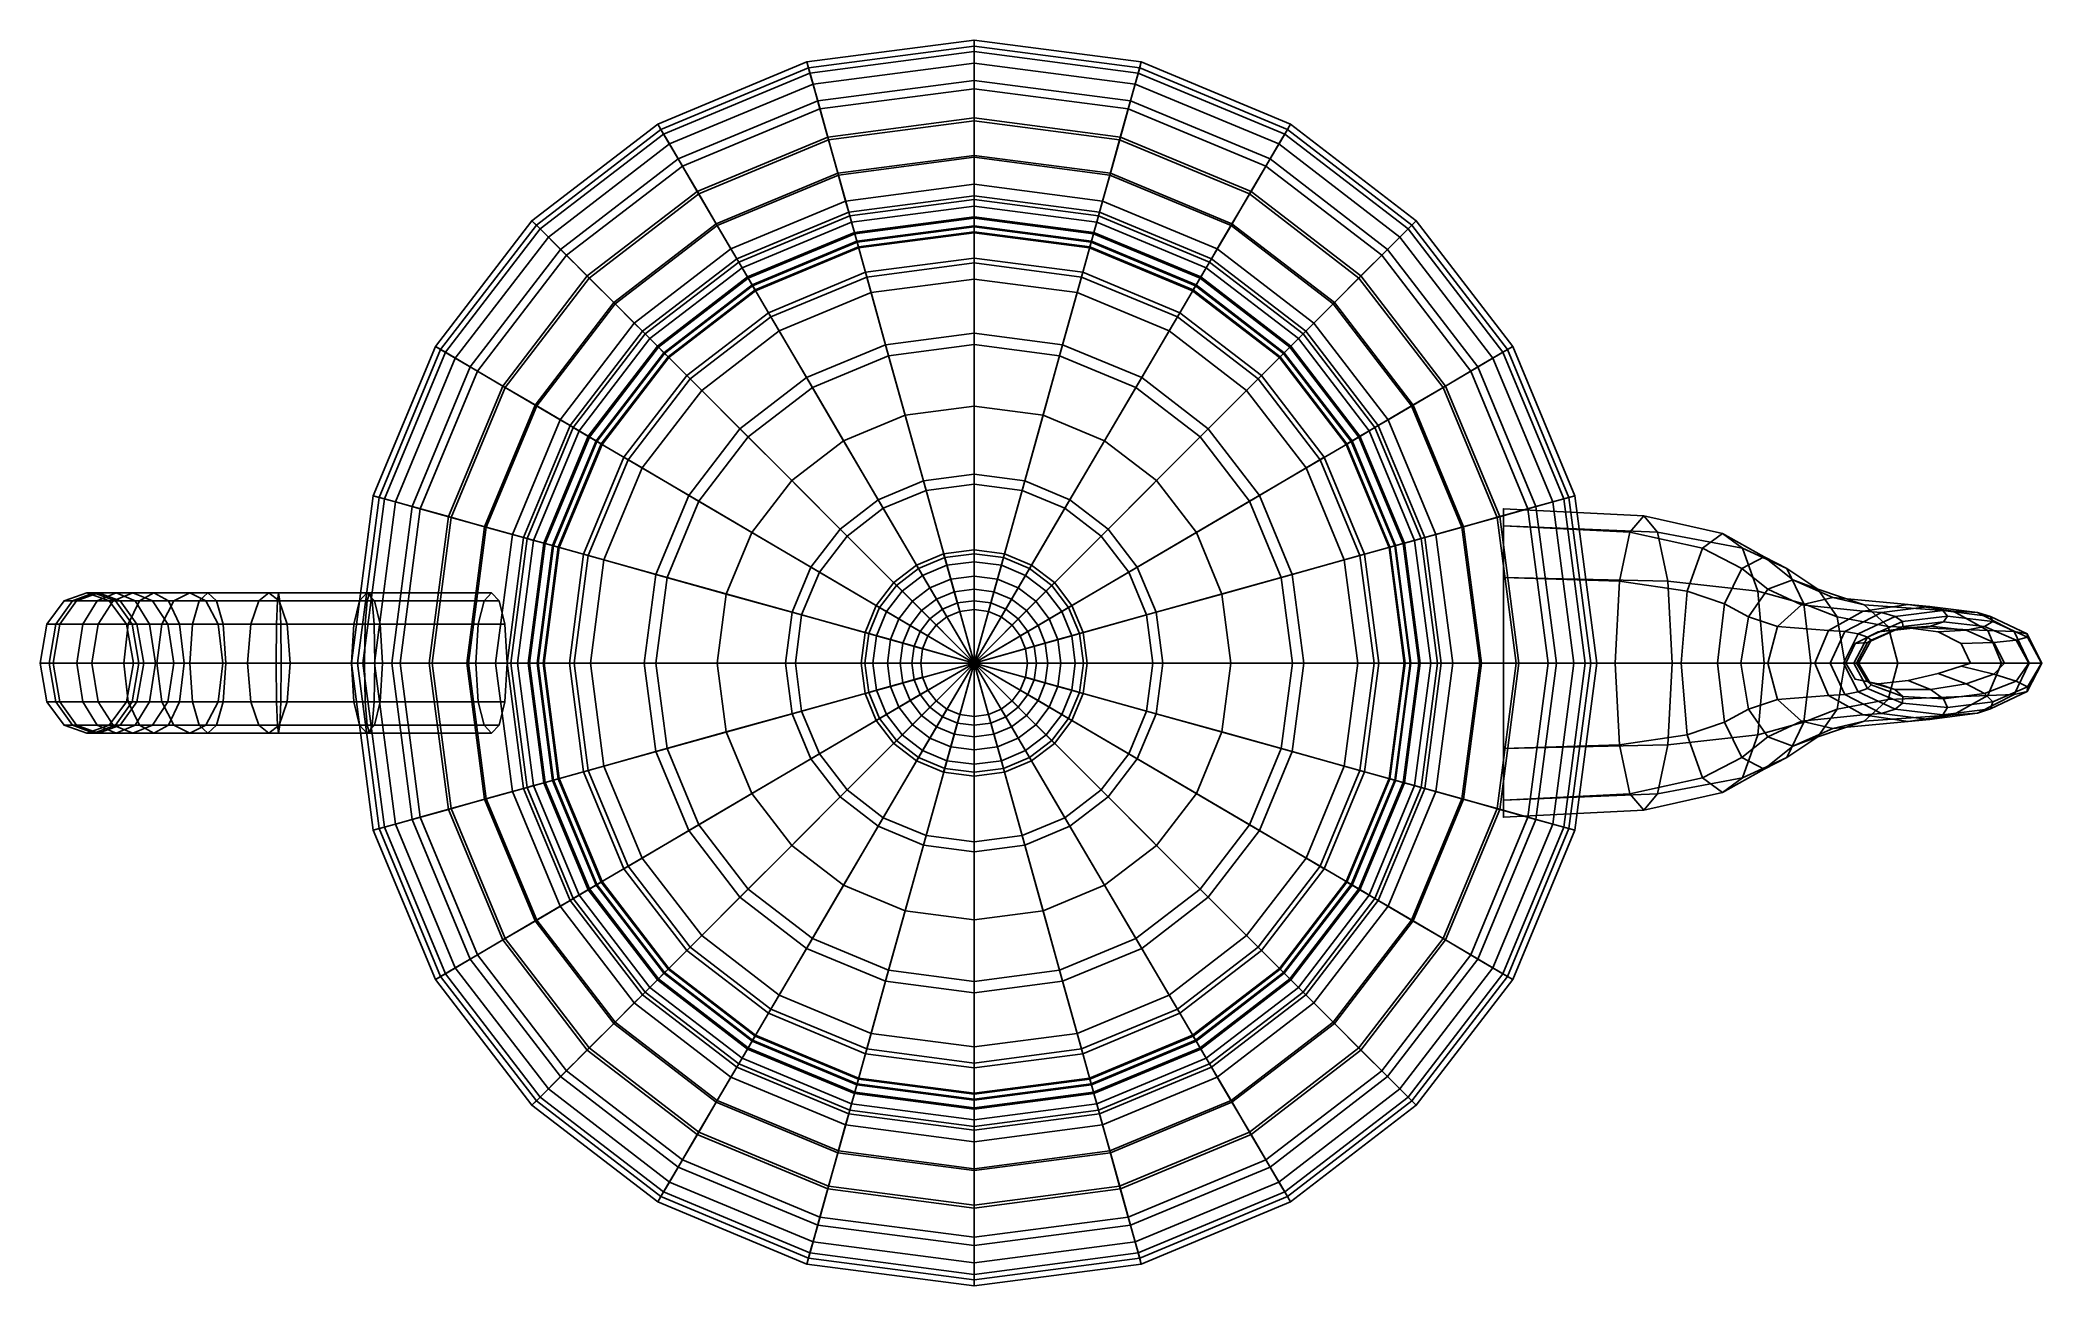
# Model space of a CAD drawing. Extents: x -3 to 3.43, y -2 to 2.
import ezdxf

# ---------------------------------------------------------------- set-up
doc = ezdxf.new("R2010")
doc.units = 0
doc.layers.get('0').update_dxf_attribs({"linetype": 'CONTINUOUS'})

msp = doc.modelspace()

# ---------------------------------------------------------------- linework, layer by layer
at = {"color": 5, "linetype": 'CONTINUOUS'}
for points in [[(-0.537, 1.9296, 0.9), (-0.5318, 1.9106, 1.1309), (0, 1.9803, 1.1309), (0, 2, 0.9)], [(-0.5271, 1.8939, 0.6934), (-0.537, 1.9296, 0.9), (0, 2, 0.9), (0, 1.963, 0.6934)], [(0, 2, 0.9), (0, 1.9803, 1.1309), (0.5318, 1.9106, 1.1309), (0.537, 1.9296, 0.9)], [(0, 1.963, 0.6934), (0, 2, 0.9), (0.537, 1.9296, 0.9), (0.5271, 1.8939, 0.6934)], [(-1.0163, 1.7304, 0.9), (-1.0063, 1.7133, 1.1309), (-0.5318, 1.9106, 1.1309), (-0.537, 1.9296, 0.9)], [(-0.9975, 1.6983, 0.6934), (-1.0163, 1.7304, 0.9), (-0.537, 1.9296, 0.9), (-0.5271, 1.8939, 0.6934)], [(-0.5318, 1.9106, 1.1309), (-0.5171, 1.8582, 1.3722), (0, 1.9259, 1.3722), (0, 1.9803, 1.1309)], [(-0.5022, 1.8046, 0.5222), (-0.5271, 1.8939, 0.6934), (0, 1.963, 0.6934), (0, 1.8704, 0.5222)], [(0, 1.9803, 1.1309), (0, 1.9259, 1.3722), (0.5171, 1.8582, 1.3722), (0.5318, 1.9106, 1.1309)], [(0, 1.8704, 0.5222), (0, 1.963, 0.6934), (0.5271, 1.8939, 0.6934), (0.5022, 1.8046, 0.5222)], [(0.5271, 1.8939, 0.6934), (0.537, 1.9296, 0.9), (1.0163, 1.7304, 0.9), (0.9975, 1.6983, 0.6934)], [(0.537, 1.9296, 0.9), (0.5318, 1.9106, 1.1309), (1.0063, 1.7133, 1.1309), (1.0163, 1.7304, 0.9)], [(-1.0063, 1.7133, 1.1309), (-0.9787, 1.6663, 1.3722), (-0.5171, 1.8582, 1.3722), (-0.5318, 1.9106, 1.1309)], [(-0.9504, 1.6182, 0.5222), (-0.9975, 1.6983, 0.6934), (-0.5271, 1.8939, 0.6934), (-0.5022, 1.8046, 0.5222)], [(-0.5171, 1.8582, 1.3722), (-0.4951, 1.7789, 1.6219), (0, 1.8438, 1.6219), (0, 1.9259, 1.3722)], [(-0.4699, 1.6884, 0.3844), (-0.5022, 1.8046, 0.5222), (0, 1.8704, 0.5222), (0, 1.75, 0.3844)], [(0, 1.9259, 1.3722), (0, 1.8438, 1.6219), (0.4951, 1.7789, 1.6219), (0.5171, 1.8582, 1.3722)], [(0, 1.75, 0.3844), (0, 1.8704, 0.5222), (0.5022, 1.8046, 0.5222), (0.4699, 1.6884, 0.3844)], [(0.5022, 1.8046, 0.5222), (0.5271, 1.8939, 0.6934), (0.9975, 1.6983, 0.6934), (0.9504, 1.6182, 0.5222)], [(0.5318, 1.9106, 1.1309), (0.5171, 1.8582, 1.3722), (0.9787, 1.6663, 1.3722), (1.0063, 1.7133, 1.1309)], [(-0.9787, 1.6663, 1.3722), (-0.9369, 1.5952, 1.6219), (-0.4951, 1.7789, 1.6219), (-0.5171, 1.8582, 1.3722)], [(-0.8893, 1.5141, 0.3844), (-0.9504, 1.6182, 0.5222), (-0.5022, 1.8046, 0.5222), (-0.4699, 1.6884, 0.3844)], [(-0.4951, 1.7789, 1.6219), (-0.4674, 1.6795, 1.8778), (0, 1.7407, 1.8778), (0, 1.8438, 1.6219)], [(0, 1.8438, 1.6219), (0, 1.7407, 1.8778), (0.4674, 1.6795, 1.8778), (0.4951, 1.7789, 1.6219)], [(0.4699, 1.6884, 0.3844), (0.5022, 1.8046, 0.5222), (0.9504, 1.6182, 0.5222), (0.8893, 1.5141, 0.3844)], [(0.5171, 1.8582, 1.3722), (0.4951, 1.7789, 1.6219), (0.9369, 1.5952, 1.6219), (0.9787, 1.6663, 1.3722)], [(-0.9369, 1.5952, 1.6219), (-0.8846, 1.5061, 1.8778), (-0.4674, 1.6795, 1.8778), (-0.4951, 1.7789, 1.6219)], [(-0.4376, 1.5723, 0.2778), (-0.4699, 1.6884, 0.3844), (0, 1.75, 0.3844), (0, 1.6296, 0.2778)], [(-0.4674, 1.6795, 1.8778), (-0.436, 1.5667, 2.1378), (0, 1.6238, 2.1378), (0, 1.7407, 1.8778)], [(0, 1.6296, 0.2778), (0, 1.75, 0.3844), (0.4699, 1.6884, 0.3844), (0.4376, 1.5723, 0.2778)], [(0, 1.7407, 1.8778), (0, 1.6238, 2.1378), (0.436, 1.5667, 2.1378), (0.4674, 1.6795, 1.8778)], [(0.4951, 1.7789, 1.6219), (0.4674, 1.6795, 1.8778), (0.8846, 1.5061, 1.8778), (0.9369, 1.5952, 1.6219)], [(-1.42, 1.42, 0.9), (-1.406, 1.406, 1.1309), (-1.0063, 1.7133, 1.1309), (-1.0163, 1.7304, 0.9)], [(-1.3937, 1.3937, 0.6934), (-1.42, 1.42, 0.9), (-1.0163, 1.7304, 0.9), (-0.9975, 1.6983, 0.6934)], [(-1.406, 1.406, 1.1309), (-1.3674, 1.3674, 1.3722), (-0.9787, 1.6663, 1.3722), (-1.0063, 1.7133, 1.1309)], [(-1.328, 1.328, 0.5222), (-1.3937, 1.3937, 0.6934), (-0.9975, 1.6983, 0.6934), (-0.9504, 1.6182, 0.5222)], [(-0.8281, 1.4099, 0.2778), (-0.8893, 1.5141, 0.3844), (-0.4699, 1.6884, 0.3844), (-0.4376, 1.5723, 0.2778)], [(-0.8846, 1.5061, 1.8778), (-0.8252, 1.4049, 2.1378), (-0.436, 1.5667, 2.1378), (-0.4674, 1.6795, 1.8778)], [(0.4674, 1.6795, 1.8778), (0.436, 1.5667, 2.1378), (0.8252, 1.4049, 2.1378), (0.8846, 1.5061, 1.8778)], [(0.4376, 1.5723, 0.2778), (0.4699, 1.6884, 0.3844), (0.8893, 1.5141, 0.3844), (0.8281, 1.4099, 0.2778)], [(0.9504, 1.6182, 0.5222), (0.9975, 1.6983, 0.6934), (1.3937, 1.3937, 0.6934), (1.328, 1.328, 0.5222)], [(1.0063, 1.7133, 1.1309), (0.9787, 1.6663, 1.3722), (1.3674, 1.3674, 1.3722), (1.406, 1.406, 1.1309)], [(0.9975, 1.6983, 0.6934), (1.0163, 1.7304, 0.9), (1.42, 1.42, 0.9), (1.3937, 1.3937, 0.6934)], [(1.0163, 1.7304, 0.9), (1.0063, 1.7133, 1.1309), (1.406, 1.406, 1.1309), (1.42, 1.42, 0.9)], [(-1.3674, 1.3674, 1.3722), (-1.3091, 1.3091, 1.6219), (-0.9369, 1.5952, 1.6219), (-0.9787, 1.6663, 1.3722)], [(-1.2425, 1.2425, 0.3844), (-1.328, 1.328, 0.5222), (-0.9504, 1.6182, 0.5222), (-0.8893, 1.5141, 0.3844)], [(-0.4127, 1.483, 0.2003), (-0.4376, 1.5723, 0.2778), (0, 1.6296, 0.2778), (0, 1.537, 0.2003)], [(-0.436, 1.5667, 2.1378), (-0.4028, 1.4472, 2.4), (0, 1.5, 2.4), (0, 1.6238, 2.1378)], [(0, 1.537, 0.2003), (0, 1.6296, 0.2778), (0.4376, 1.5723, 0.2778), (0.4127, 1.483, 0.2003)], [(0, 1.6238, 2.1378), (0, 1.5, 2.4), (0.4028, 1.4472, 2.4), (0.436, 1.5667, 2.1378)], [(0.8893, 1.5141, 0.3844), (0.9504, 1.6182, 0.5222), (1.328, 1.328, 0.5222), (1.2425, 1.2425, 0.3844)], [(0.9787, 1.6663, 1.3722), (0.9369, 1.5952, 1.6219), (1.3091, 1.3091, 1.6219), (1.3674, 1.3674, 1.3722)], [(-1.3091, 1.3091, 1.6219), (-1.2359, 1.2359, 1.8778), (-0.8846, 1.5061, 1.8778), (-0.9369, 1.5952, 1.6219)], [(-0.781, 1.3298, 0.2003), (-0.8281, 1.4099, 0.2778), (-0.4376, 1.5723, 0.2778), (-0.4127, 1.483, 0.2003)], [(-0.8252, 1.4049, 2.1378), (-0.7622, 1.2978, 2.4), (-0.4028, 1.4472, 2.4), (-0.436, 1.5667, 2.1378)], [(0.436, 1.5667, 2.1378), (0.4028, 1.4472, 2.4), (0.7622, 1.2978, 2.4), (0.8252, 1.4049, 2.1378)], [(0.4127, 1.483, 0.2003), (0.4376, 1.5723, 0.2778), (0.8281, 1.4099, 0.2778), (0.781, 1.3298, 0.2003)], [(0.9369, 1.5952, 1.6219), (0.8846, 1.5061, 1.8778), (1.2359, 1.2359, 1.8778), (1.3091, 1.3091, 1.6219)], [(-1.157, 1.157, 0.2778), (-1.2425, 1.2425, 0.3844), (-0.8893, 1.5141, 0.3844), (-0.8281, 1.4099, 0.2778)], [(-1.2359, 1.2359, 1.8778), (-1.1529, 1.1529, 2.1378), (-0.8252, 1.4049, 2.1378), (-0.8846, 1.5061, 1.8778)], [(-0.7622, 1.2978, 0.15), (-0.781, 1.3298, 0.2003), (-0.4127, 1.483, 0.2003), (-0.4028, 1.4472, 0.15)], [(-0.4028, 1.4472, 0.15), (-0.4127, 1.483, 0.2003), (0, 1.537, 0.2003), (0, 1.5, 0.15)], [(-0.4028, 1.4472, 2.4), (-0.3938, 1.4149, 2.4547), (0, 1.4666, 2.4547), (0, 1.5, 2.4)], [(0, 1.5, 0.15), (0, 1.4878, 0.1128), (-0.3995, 1.4355, 0.1128), (-0.4028, 1.4472, 0.15)], [(0, 1.4878, 0.1128), (0, 1.4278, 0.0778), (-0.3834, 1.3775, 0.0778), (-0.3995, 1.4355, 0.1128)], [(0, 1.5, 0.15), (0, 1.537, 0.2003), (0.4127, 1.483, 0.2003), (0.4028, 1.4472, 0.15)], [(0, 1.5, 2.4), (0, 1.4666, 2.4547), (0.3938, 1.4149, 2.4547), (0.4028, 1.4472, 2.4)], [(0.4028, 1.4472, 0.15), (0.3995, 1.4355, 0.1128), (0, 1.4878, 0.1128), (0, 1.5, 0.15)], [(0.3995, 1.4355, 0.1128), (0.3834, 1.3775, 0.0778), (0, 1.4278, 0.0778), (0, 1.4878, 0.1128)], [(0.4028, 1.4472, 0.15), (0.4127, 1.483, 0.2003), (0.781, 1.3298, 0.2003), (0.7622, 1.2978, 0.15)], [(0.8846, 1.5061, 1.8778), (0.8252, 1.4049, 2.1378), (1.1529, 1.1529, 2.1378), (1.2359, 1.2359, 1.8778)], [(0.8281, 1.4099, 0.2778), (0.8893, 1.5141, 0.3844), (1.2425, 1.2425, 0.3844), (1.157, 1.157, 0.2778)], [(-1.7304, 1.0163, 0.9), (-1.7133, 1.0063, 1.1309), (-1.406, 1.406, 1.1309), (-1.42, 1.42, 0.9)], [(-1.6983, 0.9975, 0.6934), (-1.7304, 1.0163, 0.9), (-1.42, 1.42, 0.9), (-1.3937, 1.3937, 0.6934)], [(-0.7622, 1.2978, 2.4), (-0.7452, 1.2688, 2.4547), (-0.3938, 1.4149, 2.4547), (-0.4028, 1.4472, 2.4)], [(-0.4028, 1.4472, 0.15), (-0.3995, 1.4355, 0.1128), (-0.756, 1.2873, 0.1128), (-0.7622, 1.2978, 0.15)], [(-0.3995, 1.4355, 0.1128), (-0.3834, 1.3775, 0.0778), (-0.7255, 1.2353, 0.0778), (-0.756, 1.2873, 0.1128)], [(-0.7452, 1.2688, 2.4547), (-0.7279, 1.2393, 2.4875), (-0.3846, 1.382, 2.4875), (-0.3938, 1.4149, 2.4547)], [(-0.3938, 1.4149, 2.4547), (-0.3846, 1.382, 2.4875), (0, 1.4324, 2.4875), (0, 1.4666, 2.4547)], [(-0.3846, 1.382, 2.4875), (-0.3768, 1.3538, 2.4984), (0, 1.4031, 2.4984), (0, 1.4324, 2.4875)], [(0, 1.4278, 0.0778), (0, 1.2844, 0.0469), (-0.3449, 1.2392, 0.0469), (-0.3834, 1.3775, 0.0778)], [(0, 1.4666, 2.4547), (0, 1.4324, 2.4875), (0.3846, 1.382, 2.4875), (0.3938, 1.4149, 2.4547)], [(0, 1.4324, 2.4875), (0, 1.4031, 2.4984), (0.3768, 1.3538, 2.4984), (0.3846, 1.382, 2.4875)], [(0.3834, 1.3775, 0.0778), (0.3449, 1.2392, 0.0469), (0, 1.2844, 0.0469), (0, 1.4278, 0.0778)], [(0.756, 1.2873, 0.1128), (0.7255, 1.2353, 0.0778), (0.3834, 1.3775, 0.0778), (0.3995, 1.4355, 0.1128)], [(0.3938, 1.4149, 2.4547), (0.3846, 1.382, 2.4875), (0.7279, 1.2393, 2.4875), (0.7452, 1.2688, 2.4547)], [(0.4028, 1.4472, 2.4), (0.3938, 1.4149, 2.4547), (0.7452, 1.2688, 2.4547), (0.7622, 1.2978, 2.4)], [(0.7622, 1.2978, 0.15), (0.756, 1.2873, 0.1128), (0.3995, 1.4355, 0.1128), (0.4028, 1.4472, 0.15)], [(1.3937, 1.3937, 0.6934), (1.42, 1.42, 0.9), (1.7304, 1.0163, 0.9), (1.6983, 0.9975, 0.6934)], [(1.42, 1.42, 0.9), (1.406, 1.406, 1.1309), (1.7133, 1.0063, 1.1309), (1.7304, 1.0163, 0.9)], [(-1.7133, 1.0063, 1.1309), (-1.6663, 0.9787, 1.3722), (-1.3674, 1.3674, 1.3722), (-1.406, 1.406, 1.1309)], [(-1.6182, 0.9504, 0.5222), (-1.6983, 0.9975, 0.6934), (-1.3937, 1.3937, 0.6934), (-1.328, 1.328, 0.5222)], [(-1.6663, 0.9787, 1.3722), (-1.5952, 0.9369, 1.6219), (-1.3091, 1.3091, 1.6219), (-1.3674, 1.3674, 1.3722)], [(-1.0913, 1.0913, 0.2003), (-1.157, 1.157, 0.2778), (-0.8281, 1.4099, 0.2778), (-0.781, 1.3298, 0.2003)], [(-1.1529, 1.1529, 2.1378), (-1.065, 1.065, 2.4), (-0.7622, 1.2978, 2.4), (-0.8252, 1.4049, 2.1378)], [(-0.7279, 1.2393, 2.4875), (-0.713, 1.214, 2.4984), (-0.3768, 1.3538, 2.4984), (-0.3846, 1.382, 2.4875)], [(-0.3834, 1.3775, 0.0778), (-0.3449, 1.2392, 0.0469), (-0.6527, 1.1112, 0.0469), (-0.7255, 1.2353, 0.0778)], [(-0.713, 1.214, 2.4984), (-0.7034, 1.1976, 2.4875), (-0.3717, 1.3356, 2.4875), (-0.3768, 1.3538, 2.4984)], [(-0.7019, 1.1951, 2.4547), (-0.7114, 1.2113, 2.4), (-0.3759, 1.3507, 2.4), (-0.3709, 1.3328, 2.4547)], [(-0.3768, 1.3538, 2.4984), (-0.3717, 1.3356, 2.4875), (0, 1.3843, 2.4875), (0, 1.4031, 2.4984)], [(-0.3709, 1.3328, 2.4547), (-0.3759, 1.3507, 2.4), (0, 1.4, 2.4), (0, 1.3814, 2.4547)], [(-0.3717, 1.3356, 2.4875), (-0.3709, 1.3328, 2.4547), (0, 1.3814, 2.4547), (0, 1.3843, 2.4875)], [(0, 1.4031, 2.4984), (0, 1.3843, 2.4875), (0.3717, 1.3356, 2.4875), (0.3768, 1.3538, 2.4984)], [(0, 1.3814, 2.4547), (0, 1.4, 2.4), (0.3759, 1.3507, 2.4), (0.3709, 1.3328, 2.4547)], [(0, 1.3843, 2.4875), (0, 1.3814, 2.4547), (0.3709, 1.3328, 2.4547), (0.3717, 1.3356, 2.4875)], [(0.7255, 1.2353, 0.0778), (0.6527, 1.1112, 0.0469), (0.3449, 1.2392, 0.0469), (0.3834, 1.3775, 0.0778)], [(0.3709, 1.3328, 2.4547), (0.3759, 1.3507, 2.4), (0.7114, 1.2113, 2.4), (0.7019, 1.1951, 2.4547)], [(0.3768, 1.3538, 2.4984), (0.3717, 1.3356, 2.4875), (0.7034, 1.1976, 2.4875), (0.713, 1.214, 2.4984)], [(0.3846, 1.382, 2.4875), (0.3768, 1.3538, 2.4984), (0.713, 1.214, 2.4984), (0.7279, 1.2393, 2.4875)], [(0.8252, 1.4049, 2.1378), (0.7622, 1.2978, 2.4), (1.065, 1.065, 2.4), (1.1529, 1.1529, 2.1378)], [(0.781, 1.3298, 0.2003), (0.8281, 1.4099, 0.2778), (1.157, 1.157, 0.2778), (1.0913, 1.0913, 0.2003)], [(1.3674, 1.3674, 1.3722), (1.3091, 1.3091, 1.6219), (1.5952, 0.9369, 1.6219), (1.6663, 0.9787, 1.3722)], [(1.328, 1.328, 0.5222), (1.3937, 1.3937, 0.6934), (1.6983, 0.9975, 0.6934), (1.6182, 0.9504, 0.5222)], [(1.406, 1.406, 1.1309), (1.3674, 1.3674, 1.3722), (1.6663, 0.9787, 1.3722), (1.7133, 1.0063, 1.1309)], [(-1.5141, 0.8893, 0.3844), (-1.6182, 0.9504, 0.5222), (-1.328, 1.328, 0.5222), (-1.2425, 1.2425, 0.3844)], [(-1.5952, 0.9369, 1.6219), (-1.5061, 0.8846, 1.8778), (-1.2359, 1.2359, 1.8778), (-1.3091, 1.3091, 1.6219)], [(-1.065, 1.065, 0.15), (-1.0913, 1.0913, 0.2003), (-0.781, 1.3298, 0.2003), (-0.7622, 1.2978, 0.15)], [(-1.065, 1.065, 2.4), (-1.0413, 1.0413, 2.4547), (-0.7452, 1.2688, 2.4547), (-0.7622, 1.2978, 2.4)], [(-0.7622, 1.2978, 0.15), (-0.756, 1.2873, 0.1128), (-1.0564, 1.0564, 0.1128), (-1.065, 1.065, 0.15)], [(-0.756, 1.2873, 0.1128), (-0.7255, 1.2353, 0.0778), (-1.0137, 1.0137, 0.0778), (-1.0564, 1.0564, 0.1128)], [(-0.7034, 1.1976, 2.4875), (-0.7019, 1.1951, 2.4547), (-0.3709, 1.3328, 2.4547), (-0.3717, 1.3356, 2.4875)], [(-0.3491, 1.2543, 2.4), (-0.3309, 1.189, 2.4639), (0, 1.2324, 2.4639), (0, 1.3, 2.4)], [(0, 1.3, 2.4), (0, 1.2324, 2.4639), (0.3309, 1.189, 2.4639), (0.3491, 1.2543, 2.4)], [(0.3717, 1.3356, 2.4875), (0.3709, 1.3328, 2.4547), (0.7019, 1.1951, 2.4547), (0.7034, 1.1976, 2.4875)], [(1.0564, 1.0564, 0.1128), (1.0137, 1.0137, 0.0778), (0.7255, 1.2353, 0.0778), (0.756, 1.2873, 0.1128)], [(0.7622, 1.2978, 2.4), (0.7452, 1.2688, 2.4547), (1.0413, 1.0413, 2.4547), (1.065, 1.065, 2.4)], [(1.065, 1.065, 0.15), (1.0564, 1.0564, 0.1128), (0.756, 1.2873, 0.1128), (0.7622, 1.2978, 0.15)], [(0.7622, 1.2978, 0.15), (0.781, 1.3298, 0.2003), (1.0913, 1.0913, 0.2003), (1.065, 1.065, 0.15)], [(1.3091, 1.3091, 1.6219), (1.2359, 1.2359, 1.8778), (1.5061, 0.8846, 1.8778), (1.5952, 0.9369, 1.6219)], [(1.2425, 1.2425, 0.3844), (1.328, 1.328, 0.5222), (1.6182, 0.9504, 0.5222), (1.5141, 0.8893, 0.3844)], [(-1.4099, 0.8281, 0.2778), (-1.5141, 0.8893, 0.3844), (-1.2425, 1.2425, 0.3844), (-1.157, 1.157, 0.2778)], [(-1.5061, 0.8846, 1.8778), (-1.4049, 0.8252, 2.1378), (-1.1529, 1.1529, 2.1378), (-1.2359, 1.2359, 1.8778)], [(-1.0413, 1.0413, 2.4547), (-1.017, 1.017, 2.4875), (-0.7279, 1.2393, 2.4875), (-0.7452, 1.2688, 2.4547)], [(-1.017, 1.017, 2.4875), (-0.9962, 0.9962, 2.4984), (-0.713, 1.214, 2.4984), (-0.7279, 1.2393, 2.4875)], [(-0.7255, 1.2353, 0.0778), (-0.6527, 1.1112, 0.0469), (-0.9119, 0.9119, 0.0469), (-1.0137, 1.0137, 0.0778)], [(-0.6606, 1.1247, 2.4), (-0.6262, 1.0663, 2.4639), (-0.3309, 1.189, 2.4639), (-0.3491, 1.2543, 2.4)], [(-0.3449, 1.2392, 0.0469), (-0.2745, 0.9863, 0.0222), (-0.5194, 0.8844, 0.0222), (-0.6527, 1.1112, 0.0469)], [(0, 1.2844, 0.0469), (0, 1.0222, 0.0222), (-0.2745, 0.9863, 0.0222), (-0.3449, 1.2392, 0.0469)], [(-0.3309, 1.189, 2.4639), (-0.2844, 1.022, 2.5111), (0, 1.0593, 2.5111), (0, 1.2324, 2.4639)], [(0.3449, 1.2392, 0.0469), (0.2745, 0.9863, 0.0222), (0, 1.0222, 0.0222), (0, 1.2844, 0.0469)], [(0, 1.2324, 2.4639), (0, 1.0593, 2.5111), (0.2844, 1.022, 2.5111), (0.3309, 1.189, 2.4639)], [(0.6527, 1.1112, 0.0469), (0.5194, 0.8844, 0.0222), (0.2745, 0.9863, 0.0222), (0.3449, 1.2392, 0.0469)], [(0.3491, 1.2543, 2.4), (0.3309, 1.189, 2.4639), (0.6262, 1.0663, 2.4639), (0.6606, 1.1247, 2.4)], [(1.0137, 1.0137, 0.0778), (0.9119, 0.9119, 0.0469), (0.6527, 1.1112, 0.0469), (0.7255, 1.2353, 0.0778)], [(0.7279, 1.2393, 2.4875), (0.713, 1.214, 2.4984), (0.9962, 0.9962, 2.4984), (1.017, 1.017, 2.4875)], [(0.7452, 1.2688, 2.4547), (0.7279, 1.2393, 2.4875), (1.017, 1.017, 2.4875), (1.0413, 1.0413, 2.4547)], [(1.2359, 1.2359, 1.8778), (1.1529, 1.1529, 2.1378), (1.4049, 0.8252, 2.1378), (1.5061, 0.8846, 1.8778)], [(1.157, 1.157, 0.2778), (1.2425, 1.2425, 0.3844), (1.5141, 0.8893, 0.3844), (1.4099, 0.8281, 0.2778)], [(-0.9962, 0.9962, 2.4984), (-0.9828, 0.9828, 2.4875), (-0.7034, 1.1976, 2.4875), (-0.713, 1.214, 2.4984)], [(-0.9808, 0.9808, 2.4547), (-0.994, 0.994, 2.4), (-0.7114, 1.2113, 2.4), (-0.7019, 1.1951, 2.4547)], [(-0.9828, 0.9828, 2.4875), (-0.9808, 0.9808, 2.4547), (-0.7019, 1.1951, 2.4547), (-0.7034, 1.1976, 2.4875)], [(-0.6262, 1.0663, 2.4639), (-0.5383, 0.9165, 2.5111), (-0.2844, 1.022, 2.5111), (-0.3309, 1.189, 2.4639)], [(0.3309, 1.189, 2.4639), (0.2844, 1.022, 2.5111), (0.5383, 0.9165, 2.5111), (0.6262, 1.0663, 2.4639)], [(0.7019, 1.1951, 2.4547), (0.7114, 1.2113, 2.4), (0.994, 0.994, 2.4), (0.9808, 0.9808, 2.4547)], [(0.7034, 1.1976, 2.4875), (0.7019, 1.1951, 2.4547), (0.9808, 0.9808, 2.4547), (0.9828, 0.9828, 2.4875)], [(0.713, 1.214, 2.4984), (0.7034, 1.1976, 2.4875), (0.9828, 0.9828, 2.4875), (0.9962, 0.9962, 2.4984)], [(-1.3298, 0.781, 0.2003), (-1.4099, 0.8281, 0.2778), (-1.157, 1.157, 0.2778), (-1.0913, 1.0913, 0.2003)], [(-1.4049, 0.8252, 2.1378), (-1.2978, 0.7622, 2.4), (-1.065, 1.065, 2.4), (-1.1529, 1.1529, 2.1378)], [(-0.923, 0.923, 2.4), (-0.875, 0.875, 2.4639), (-0.6262, 1.0663, 2.4639), (-0.6606, 1.1247, 2.4)], [(-0.6527, 1.1112, 0.0469), (-0.5194, 0.8844, 0.0222), (-0.7258, 0.7258, 0.0222), (-0.9119, 0.9119, 0.0469)], [(0.9119, 0.9119, 0.0469), (0.7258, 0.7258, 0.0222), (0.5194, 0.8844, 0.0222), (0.6527, 1.1112, 0.0469)], [(0.6606, 1.1247, 2.4), (0.6262, 1.0663, 2.4639), (0.875, 0.875, 2.4639), (0.923, 0.923, 2.4)], [(1.1529, 1.1529, 2.1378), (1.065, 1.065, 2.4), (1.2978, 0.7622, 2.4), (1.4049, 0.8252, 2.1378)], [(1.0913, 1.0913, 0.2003), (1.157, 1.157, 0.2778), (1.4099, 0.8281, 0.2778), (1.3298, 0.781, 0.2003)], [(-1.2978, 0.7622, 0.15), (-1.3298, 0.781, 0.2003), (-1.0913, 1.0913, 0.2003), (-1.065, 1.065, 0.15)], [(-1.2978, 0.7622, 2.4), (-1.2688, 0.7452, 2.4547), (-1.0413, 1.0413, 2.4547), (-1.065, 1.065, 2.4)], [(-1.065, 1.065, 0.15), (-1.0564, 1.0564, 0.1128), (-1.2873, 0.756, 0.1128), (-1.2978, 0.7622, 0.15)], [(-1.0564, 1.0564, 0.1128), (-1.0137, 1.0137, 0.0778), (-1.2353, 0.7255, 0.0778), (-1.2873, 0.756, 0.1128)], [(-1.2688, 0.7452, 2.4547), (-1.2393, 0.7279, 2.4875), (-1.017, 1.017, 2.4875), (-1.0413, 1.0413, 2.4547)], [(-0.875, 0.875, 2.4639), (-0.7521, 0.7521, 2.5111), (-0.5383, 0.9165, 2.5111), (-0.6262, 1.0663, 2.4639)], [(0.6262, 1.0663, 2.4639), (0.5383, 0.9165, 2.5111), (0.7521, 0.7521, 2.5111), (0.875, 0.875, 2.4639)], [(1.2873, 0.756, 0.1128), (1.2353, 0.7255, 0.0778), (1.0137, 1.0137, 0.0778), (1.0564, 1.0564, 0.1128)], [(1.0413, 1.0413, 2.4547), (1.017, 1.017, 2.4875), (1.2393, 0.7279, 2.4875), (1.2688, 0.7452, 2.4547)], [(1.065, 1.065, 2.4), (1.0413, 1.0413, 2.4547), (1.2688, 0.7452, 2.4547), (1.2978, 0.7622, 2.4)], [(1.2978, 0.7622, 0.15), (1.2873, 0.756, 0.1128), (1.0564, 1.0564, 0.1128), (1.065, 1.065, 0.15)], [(1.065, 1.065, 0.15), (1.0913, 1.0913, 0.2003), (1.3298, 0.781, 0.2003), (1.2978, 0.7622, 0.15)], [(-1.9296, 0.537, 0.9), (-1.9106, 0.5318, 1.1309), (-1.7133, 1.0063, 1.1309), (-1.7304, 1.0163, 0.9)], [(-1.8939, 0.5271, 0.6934), (-1.9296, 0.537, 0.9), (-1.7304, 1.0163, 0.9), (-1.6983, 0.9975, 0.6934)], [(-1.9106, 0.5318, 1.1309), (-1.8582, 0.5171, 1.3722), (-1.6663, 0.9787, 1.3722), (-1.7133, 1.0063, 1.1309)], [(-1.8046, 0.5022, 0.5222), (-1.8939, 0.5271, 0.6934), (-1.6983, 0.9975, 0.6934), (-1.6182, 0.9504, 0.5222)], [(-1.8582, 0.5171, 1.3722), (-1.7789, 0.4951, 1.6219), (-1.5952, 0.9369, 1.6219), (-1.6663, 0.9787, 1.3722)], [(-1.2393, 0.7279, 2.4875), (-1.214, 0.713, 2.4984), (-0.9962, 0.9962, 2.4984), (-1.017, 1.017, 2.4875)], [(-1.0137, 1.0137, 0.0778), (-0.9119, 0.9119, 0.0469), (-1.1112, 0.6527, 0.0469), (-1.2353, 0.7255, 0.0778)], [(-1.214, 0.713, 2.4984), (-1.1976, 0.7034, 2.4875), (-0.9828, 0.9828, 2.4875), (-0.9962, 0.9962, 2.4984)], [(-1.1951, 0.7019, 2.4547), (-1.2113, 0.7114, 2.4), (-0.994, 0.994, 2.4), (-0.9808, 0.9808, 2.4547)], [(-1.1976, 0.7034, 2.4875), (-1.1951, 0.7019, 2.4547), (-0.9808, 0.9808, 2.4547), (-0.9828, 0.9828, 2.4875)], [(-0.2745, 0.9863, 0.0222), (-0.1627, 0.5846, 0.0059), (-0.3079, 0.5242, 0.0059), (-0.5194, 0.8844, 0.0222)], [(0, 1.0222, 0.0222), (0, 0.6059, 0.0059), (-0.1627, 0.5846, 0.0059), (-0.2745, 0.9863, 0.0222)], [(0.2745, 0.9863, 0.0222), (0.1627, 0.5846, 0.0059), (0, 0.6059, 0.0059), (0, 1.0222, 0.0222)], [(0.5194, 0.8844, 0.0222), (0.3079, 0.5242, 0.0059), (0.1627, 0.5846, 0.0059), (0.2745, 0.9863, 0.0222)], [(1.2353, 0.7255, 0.0778), (1.1112, 0.6527, 0.0469), (0.9119, 0.9119, 0.0469), (1.0137, 1.0137, 0.0778)], [(0.9808, 0.9808, 2.4547), (0.994, 0.994, 2.4), (1.2113, 0.7114, 2.4), (1.1951, 0.7019, 2.4547)], [(0.9828, 0.9828, 2.4875), (0.9808, 0.9808, 2.4547), (1.1951, 0.7019, 2.4547), (1.1976, 0.7034, 2.4875)], [(0.9962, 0.9962, 2.4984), (0.9828, 0.9828, 2.4875), (1.1976, 0.7034, 2.4875), (1.214, 0.713, 2.4984)], [(1.017, 1.017, 2.4875), (0.9962, 0.9962, 2.4984), (1.214, 0.713, 2.4984), (1.2393, 0.7279, 2.4875)], [(1.6663, 0.9787, 1.3722), (1.5952, 0.9369, 1.6219), (1.7789, 0.4951, 1.6219), (1.8582, 0.5171, 1.3722)], [(1.6182, 0.9504, 0.5222), (1.6983, 0.9975, 0.6934), (1.8939, 0.5271, 0.6934), (1.8046, 0.5022, 0.5222)], [(1.7133, 1.0063, 1.1309), (1.6663, 0.9787, 1.3722), (1.8582, 0.5171, 1.3722), (1.9106, 0.5318, 1.1309)], [(1.6983, 0.9975, 0.6934), (1.7304, 1.0163, 0.9), (1.9296, 0.537, 0.9), (1.8939, 0.5271, 0.6934)], [(1.7304, 1.0163, 0.9), (1.7133, 1.0063, 1.1309), (1.9106, 0.5318, 1.1309), (1.9296, 0.537, 0.9)], [(-1.6884, 0.4699, 0.3844), (-1.8046, 0.5022, 0.5222), (-1.6182, 0.9504, 0.5222), (-1.5141, 0.8893, 0.3844)], [(-1.7789, 0.4951, 1.6219), (-1.6795, 0.4674, 1.8778), (-1.5061, 0.8846, 1.8778), (-1.5952, 0.9369, 1.6219)], [(-1.1247, 0.6606, 2.4), (-1.0663, 0.6262, 2.4639), (-0.875, 0.875, 2.4639), (-0.923, 0.923, 2.4)], [(-0.9119, 0.9119, 0.0469), (-0.7258, 0.7258, 0.0222), (-0.8844, 0.5194, 0.0222), (-1.1112, 0.6527, 0.0469)], [(1.1112, 0.6527, 0.0469), (0.8844, 0.5194, 0.0222), (0.7258, 0.7258, 0.0222), (0.9119, 0.9119, 0.0469)], [(0.923, 0.923, 2.4), (0.875, 0.875, 2.4639), (1.0663, 0.6262, 2.4639), (1.1247, 0.6606, 2.4)], [(1.5952, 0.9369, 1.6219), (1.5061, 0.8846, 1.8778), (1.6795, 0.4674, 1.8778), (1.7789, 0.4951, 1.6219)], [(1.5141, 0.8893, 0.3844), (1.6182, 0.9504, 0.5222), (1.8046, 0.5022, 0.5222), (1.6884, 0.4699, 0.3844)], [(-1.5723, 0.4376, 0.2778), (-1.6884, 0.4699, 0.3844), (-1.5141, 0.8893, 0.3844), (-1.4099, 0.8281, 0.2778)], [(-1.6795, 0.4674, 1.8778), (-1.5667, 0.436, 2.1378), (-1.4049, 0.8252, 2.1378), (-1.5061, 0.8846, 1.8778)], [(-1.0663, 0.6262, 2.4639), (-0.9165, 0.5383, 2.5111), (-0.7521, 0.7521, 2.5111), (-0.875, 0.875, 2.4639)], [(-0.5194, 0.8844, 0.0222), (-0.3079, 0.5242, 0.0059), (-0.4302, 0.4302, 0.0059), (-0.7258, 0.7258, 0.0222)], [(0.7258, 0.7258, 0.0222), (0.4302, 0.4302, 0.0059), (0.3079, 0.5242, 0.0059), (0.5194, 0.8844, 0.0222)], [(0.875, 0.875, 2.4639), (0.7521, 0.7521, 2.5111), (0.9165, 0.5383, 2.5111), (1.0663, 0.6262, 2.4639)], [(1.5061, 0.8846, 1.8778), (1.4049, 0.8252, 2.1378), (1.5667, 0.436, 2.1378), (1.6795, 0.4674, 1.8778)], [(1.4099, 0.8281, 0.2778), (1.5141, 0.8893, 0.3844), (1.6884, 0.4699, 0.3844), (1.5723, 0.4376, 0.2778)], [(-1.483, 0.4127, 0.2003), (-1.5723, 0.4376, 0.2778), (-1.4099, 0.8281, 0.2778), (-1.3298, 0.781, 0.2003)], [(-1.5667, 0.436, 2.1378), (-1.4472, 0.4028, 2.4), (-1.2978, 0.7622, 2.4), (-1.4049, 0.8252, 2.1378)], [(-1.4472, 0.4028, 0.15), (-1.483, 0.4127, 0.2003), (-1.3298, 0.781, 0.2003), (-1.2978, 0.7622, 0.15)], [(1.4049, 0.8252, 2.1378), (1.2978, 0.7622, 2.4), (1.4472, 0.4028, 2.4), (1.5667, 0.436, 2.1378)], [(1.2978, 0.7622, 0.15), (1.3298, 0.781, 0.2003), (1.483, 0.4127, 0.2003), (1.4472, 0.4028, 0.15)], [(1.3298, 0.781, 0.2003), (1.4099, 0.8281, 0.2778), (1.5723, 0.4376, 0.2778), (1.483, 0.4127, 0.2003)], [(-1.4472, 0.4028, 2.4), (-1.4149, 0.3938, 2.4547), (-1.2688, 0.7452, 2.4547), (-1.2978, 0.7622, 2.4)], [(-1.2978, 0.7622, 0.15), (-1.2873, 0.756, 0.1128), (-1.4355, 0.3995, 0.1128), (-1.4472, 0.4028, 0.15)], [(-1.2873, 0.756, 0.1128), (-1.2353, 0.7255, 0.0778), (-1.3775, 0.3834, 0.0778), (-1.4355, 0.3995, 0.1128)], [(-1.4149, 0.3938, 2.4547), (-1.382, 0.3846, 2.4875), (-1.2393, 0.7279, 2.4875), (-1.2688, 0.7452, 2.4547)], [(-1.382, 0.3846, 2.4875), (-1.3538, 0.3768, 2.4984), (-1.214, 0.713, 2.4984), (-1.2393, 0.7279, 2.4875)], [(-1.2353, 0.7255, 0.0778), (-1.1112, 0.6527, 0.0469), (-1.2392, 0.3449, 0.0469), (-1.3775, 0.3834, 0.0778)], [(-1.3538, 0.3768, 2.4984), (-1.3356, 0.3717, 2.4875), (-1.1976, 0.7034, 2.4875), (-1.214, 0.713, 2.4984)], [(-1.3328, 0.3709, 2.4547), (-1.3507, 0.3759, 2.4), (-1.2113, 0.7114, 2.4), (-1.1951, 0.7019, 2.4547)], [(-0.7258, 0.7258, 0.0222), (-0.4302, 0.4302, 0.0059), (-0.5242, 0.3079, 0.0059), (-0.8844, 0.5194, 0.0222)], [(0.8844, 0.5194, 0.0222), (0.5242, 0.3079, 0.0059), (0.4302, 0.4302, 0.0059), (0.7258, 0.7258, 0.0222)], [(1.3775, 0.3834, 0.0778), (1.2392, 0.3449, 0.0469), (1.1112, 0.6527, 0.0469), (1.2353, 0.7255, 0.0778)], [(1.1951, 0.7019, 2.4547), (1.2113, 0.7114, 2.4), (1.3507, 0.3759, 2.4), (1.3328, 0.3709, 2.4547)], [(1.214, 0.713, 2.4984), (1.1976, 0.7034, 2.4875), (1.3356, 0.3717, 2.4875), (1.3538, 0.3768, 2.4984)], [(1.2393, 0.7279, 2.4875), (1.214, 0.713, 2.4984), (1.3538, 0.3768, 2.4984), (1.382, 0.3846, 2.4875)], [(1.4355, 0.3995, 0.1128), (1.3775, 0.3834, 0.0778), (1.2353, 0.7255, 0.0778), (1.2873, 0.756, 0.1128)], [(1.2688, 0.7452, 2.4547), (1.2393, 0.7279, 2.4875), (1.382, 0.3846, 2.4875), (1.4149, 0.3938, 2.4547)], [(1.2978, 0.7622, 2.4), (1.2688, 0.7452, 2.4547), (1.4149, 0.3938, 2.4547), (1.4472, 0.4028, 2.4)], [(1.4472, 0.4028, 0.15), (1.4355, 0.3995, 0.1128), (1.2873, 0.756, 0.1128), (1.2978, 0.7622, 0.15)], [(-1.3356, 0.3717, 2.4875), (-1.3328, 0.3709, 2.4547), (-1.1951, 0.7019, 2.4547), (-1.1976, 0.7034, 2.4875)], [(-1.2543, 0.3491, 2.4), (-1.189, 0.3309, 2.4639), (-1.0663, 0.6262, 2.4639), (-1.1247, 0.6606, 2.4)], [(-1.1112, 0.6527, 0.0469), (-0.8844, 0.5194, 0.0222), (-0.9863, 0.2745, 0.0222), (-1.2392, 0.3449, 0.0469)], [(1.2392, 0.3449, 0.0469), (0.9863, 0.2745, 0.0222), (0.8844, 0.5194, 0.0222), (1.1112, 0.6527, 0.0469)], [(1.1247, 0.6606, 2.4), (1.0663, 0.6262, 2.4639), (1.189, 0.3309, 2.4639), (1.2543, 0.3491, 2.4)], [(1.1976, 0.7034, 2.4875), (1.1951, 0.7019, 2.4547), (1.3328, 0.3709, 2.4547), (1.3356, 0.3717, 2.4875)], [(-1.189, 0.3309, 2.4639), (-1.022, 0.2844, 2.5111), (-0.9165, 0.5383, 2.5111), (-1.0663, 0.6262, 2.4639)], [(-0.1627, 0.5846, 0.0059), (0, 0), (0, 0), (-0.3079, 0.5242, 0.0059)], [(0, 0.6059, 0.0059), (0, 0), (0, 0), (-0.1627, 0.5846, 0.0059)], [(0.1627, 0.5846, 0.0059), (0, 0), (0, 0), (0, 0.6059, 0.0059)], [(0.3079, 0.5242, 0.0059), (0, 0), (0, 0), (0.1627, 0.5846, 0.0059)], [(1.0663, 0.6262, 2.4639), (0.9165, 0.5383, 2.5111), (1.022, 0.2844, 2.5111), (1.189, 0.3309, 2.4639)], [(-2, 0, 0.9), (-1.9803, 0, 1.1309), (-1.9106, 0.5318, 1.1309), (-1.9296, 0.537, 0.9)], [(-1.963, 0, 0.6934), (-2, 0, 0.9), (-1.9296, 0.537, 0.9), (-1.8939, 0.5271, 0.6934)], [(-1.9803, 0, 1.1309), (-1.9259, 0, 1.3722), (-1.8582, 0.5171, 1.3722), (-1.9106, 0.5318, 1.1309)], [(-1.8704, 0, 0.5222), (-1.963, 0, 0.6934), (-1.8939, 0.5271, 0.6934), (-1.8046, 0.5022, 0.5222)], [(-1.9259, 0, 1.3722), (-1.8438, 0, 1.6219), (-1.7789, 0.4951, 1.6219), (-1.8582, 0.5171, 1.3722)], [(-0.8844, 0.5194, 0.0222), (-0.5242, 0.3079, 0.0059), (-0.5846, 0.1627, 0.0059), (-0.9863, 0.2745, 0.0222)], [(-0.3079, 0.5242, 0.0059), (0, 0), (0, 0), (-0.4302, 0.4302, 0.0059)], [(0.4302, 0.4302, 0.0059), (0, 0), (0, 0), (0.3079, 0.5242, 0.0059)], [(0.9863, 0.2745, 0.0222), (0.5846, 0.1627, 0.0059), (0.5242, 0.3079, 0.0059), (0.8844, 0.5194, 0.0222)], [(1.8582, 0.5171, 1.3722), (1.7789, 0.4951, 1.6219), (1.8438, 0, 1.6219), (1.9259, 0, 1.3722)], [(1.8046, 0.5022, 0.5222), (1.8939, 0.5271, 0.6934), (1.963, 0, 0.6934), (1.8704, 0, 0.5222)], [(1.9106, 0.5318, 1.1309), (1.8582, 0.5171, 1.3722), (1.9259, 0, 1.3722), (1.9803, 0, 1.1309)], [(1.8939, 0.5271, 0.6934), (1.9296, 0.537, 0.9), (2, 0, 0.9), (1.963, 0, 0.6934)], [(1.9296, 0.537, 0.9), (1.9106, 0.5318, 1.1309), (1.9803, 0, 1.1309), (2, 0, 0.9)], [(-1.75, 0, 0.3844), (-1.8704, 0, 0.5222), (-1.8046, 0.5022, 0.5222), (-1.6884, 0.4699, 0.3844)], [(-1.8438, 0, 1.6219), (-1.7407, 0, 1.8778), (-1.6795, 0.4674, 1.8778), (-1.7789, 0.4951, 1.6219)], [(-1.6296, 0, 0.2778), (-1.75, 0, 0.3844), (-1.6884, 0.4699, 0.3844), (-1.5723, 0.4376, 0.2778)], [(-1.7407, 0, 1.8778), (-1.6238, 0, 2.1378), (-1.5667, 0.436, 2.1378), (-1.6795, 0.4674, 1.8778)], [(1.6795, 0.4674, 1.8778), (1.5667, 0.436, 2.1378), (1.6238, 0, 2.1378), (1.7407, 0, 1.8778)], [(1.5723, 0.4376, 0.2778), (1.6884, 0.4699, 0.3844), (1.75, 0, 0.3844), (1.6296, 0, 0.2778)], [(1.7789, 0.4951, 1.6219), (1.6795, 0.4674, 1.8778), (1.7407, 0, 1.8778), (1.8438, 0, 1.6219)], [(1.6884, 0.4699, 0.3844), (1.8046, 0.5022, 0.5222), (1.8704, 0, 0.5222), (1.75, 0, 0.3844)], [(2.1946, 0.4198, 0.9646), (1.7, 0.44, 0.8139), (1.7, 0.495, 1.0125), (2.1505, 0.4722, 1.1309)], [(2.1505, 0.4722, 1.1309), (1.7, 0.495, 1.0125), (1.7, 0.44, 1.2111), (2.1063, 0.4198, 1.2973)], [(2.4037, 0.4153, 1.3472), (2.1505, 0.4722, 1.1309), (2.1063, 0.4198, 1.2973), (2.3395, 0.3691, 1.4743)], [(2.4679, 0.3691, 1.2202), (2.1946, 0.4198, 0.9646), (2.1505, 0.4722, 1.1309), (2.4037, 0.4153, 1.3472)], [(-1.537, 0, 0.2003), (-1.6296, 0, 0.2778), (-1.5723, 0.4376, 0.2778), (-1.483, 0.4127, 0.2003)], [(-1.6238, 0, 2.1378), (-1.5, 0, 2.4), (-1.4472, 0.4028, 2.4), (-1.5667, 0.436, 2.1378)], [(-1.5, 0, 0.15), (-1.537, 0, 0.2003), (-1.483, 0.4127, 0.2003), (-1.4472, 0.4028, 0.15)], [(-1.5, 0, 2.4), (-1.4666, 0, 2.4547), (-1.4149, 0.3938, 2.4547), (-1.4472, 0.4028, 2.4)], [(-1.4472, 0.4028, 0.15), (-1.4355, 0.3995, 0.1128), (-1.4878, 0, 0.1128), (-1.5, 0, 0.15)], [(-1.4355, 0.3995, 0.1128), (-1.3775, 0.3834, 0.0778), (-1.4278, 0, 0.0778), (-1.4878, 0, 0.1128)], [(-1.4666, 0, 2.4547), (-1.4324, 0, 2.4875), (-1.382, 0.3846, 2.4875), (-1.4149, 0.3938, 2.4547)], [(-0.4302, 0.4302, 0.0059), (0, 0), (0, 0), (-0.5242, 0.3079, 0.0059)], [(0.5242, 0.3079, 0.0059), (0, 0), (0, 0), (0.4302, 0.4302, 0.0059)], [(1.4878, 0, 0.1128), (1.4278, 0, 0.0778), (1.3775, 0.3834, 0.0778), (1.4355, 0.3995, 0.1128)], [(1.4149, 0.3938, 2.4547), (1.382, 0.3846, 2.4875), (1.4324, 0, 2.4875), (1.4666, 0, 2.4547)], [(1.4472, 0.4028, 2.4), (1.4149, 0.3938, 2.4547), (1.4666, 0, 2.4547), (1.5, 0, 2.4)], [(1.5, 0, 0.15), (1.4878, 0, 0.1128), (1.4355, 0.3995, 0.1128), (1.4472, 0.4028, 0.15)], [(1.5667, 0.436, 2.1378), (1.4472, 0.4028, 2.4), (1.5, 0, 2.4), (1.6238, 0, 2.1378)], [(1.4472, 0.4028, 0.15), (1.483, 0.4127, 0.2003), (1.537, 0, 0.2003), (1.5, 0, 0.15)], [(1.483, 0.4127, 0.2003), (1.5723, 0.4376, 0.2778), (1.6296, 0, 0.2778), (1.537, 0, 0.2003)], [(2.2285, 0.2623, 0.8366), (1.7, 0.275, 0.6611), (1.7, 0.44, 0.8139), (2.1946, 0.4198, 0.9646)], [(2.1063, 0.4198, 1.2973), (1.7, 0.44, 1.2111), (1.7, 0.275, 1.3639), (2.0724, 0.2623, 1.4252)], [(2.3395, 0.3691, 1.4743), (2.1063, 0.4198, 1.2973), (2.0724, 0.2623, 1.4252), (2.2901, 0.2307, 1.572)], [(2.5173, 0.2307, 1.1224), (2.2285, 0.2623, 0.8366), (2.1946, 0.4198, 0.9646), (2.4679, 0.3691, 1.2202)], [(2.5375, 0.3412, 1.6219), (2.4037, 0.4153, 1.3472), (2.3395, 0.3691, 1.4743), (2.4653, 0.3033, 1.7076)], [(2.6097, 0.3033, 1.5361), (2.4679, 0.3691, 1.2202), (2.4037, 0.4153, 1.3472), (2.5375, 0.3412, 1.6219)], [(-1.4324, 0, 2.4875), (-1.4031, 0, 2.4984), (-1.3538, 0.3768, 2.4984), (-1.382, 0.3846, 2.4875)], [(-1.3775, 0.3834, 0.0778), (-1.2392, 0.3449, 0.0469), (-1.2844, 0, 0.0469), (-1.4278, 0, 0.0778)], [(-1.4031, 0, 2.4984), (-1.3843, 0, 2.4875), (-1.3356, 0.3717, 2.4875), (-1.3538, 0.3768, 2.4984)], [(-1.3814, 0, 2.4547), (-1.4, 0, 2.4), (-1.3507, 0.3759, 2.4), (-1.3328, 0.3709, 2.4547)], [(-1.3843, 0, 2.4875), (-1.3814, 0, 2.4547), (-1.3328, 0.3709, 2.4547), (-1.3356, 0.3717, 2.4875)], [(-1.3, 0, 2.4), (-1.2324, 0, 2.4639), (-1.189, 0.3309, 2.4639), (-1.2543, 0.3491, 2.4)], [(-1.2392, 0.3449, 0.0469), (-0.9863, 0.2745, 0.0222), (-1.0222, 0, 0.0222), (-1.2844, 0, 0.0469)], [(-1.2324, 0, 2.4639), (-1.0593, 0, 2.5111), (-1.022, 0.2844, 2.5111), (-1.189, 0.3309, 2.4639)], [(1.2844, 0, 0.0469), (1.0222, 0, 0.0222), (0.9863, 0.2745, 0.0222), (1.2392, 0.3449, 0.0469)], [(1.189, 0.3309, 2.4639), (1.022, 0.2844, 2.5111), (1.0593, 0, 2.5111), (1.2324, 0, 2.4639)], [(1.2543, 0.3491, 2.4), (1.189, 0.3309, 2.4639), (1.2324, 0, 2.4639), (1.3, 0, 2.4)], [(1.4278, 0, 0.0778), (1.2844, 0, 0.0469), (1.2392, 0.3449, 0.0469), (1.3775, 0.3834, 0.0778)], [(1.3328, 0.3709, 2.4547), (1.3507, 0.3759, 2.4), (1.4, 0, 2.4), (1.3814, 0, 2.4547)], [(1.3356, 0.3717, 2.4875), (1.3328, 0.3709, 2.4547), (1.3814, 0, 2.4547), (1.3843, 0, 2.4875)], [(1.3538, 0.3768, 2.4984), (1.3356, 0.3717, 2.4875), (1.3843, 0, 2.4875), (1.4031, 0, 2.4984)], [(1.382, 0.3846, 2.4875), (1.3538, 0.3768, 2.4984), (1.4031, 0, 2.4984), (1.4324, 0, 2.4875)], [(2.4653, 0.3033, 1.7076), (2.3395, 0.3691, 1.4743), (2.2901, 0.2307, 1.572), (2.4097, 0.1896, 1.7736)], [(2.6296, 0.2672, 1.9153), (2.5375, 0.3412, 1.6219), (2.4653, 0.3033, 1.7076), (2.5494, 0.2375, 1.9628)], [(2.6653, 0.1896, 1.4701), (2.5173, 0.2307, 1.1224), (2.4679, 0.3691, 1.2202), (2.6097, 0.3033, 1.5361)], [(2.7099, 0.2375, 1.8678), (2.6097, 0.3033, 1.5361), (2.5375, 0.3412, 1.6219), (2.6296, 0.2672, 1.9153)], [(-0.9863, 0.2745, 0.0222), (-0.5846, 0.1627, 0.0059), (-0.6059, 0, 0.0059), (-1.0222, 0, 0.0222)], [(-0.5242, 0.3079, 0.0059), (0, 0), (0, 0), (-0.5846, 0.1627, 0.0059)], [(0.5846, 0.1627, 0.0059), (0, 0), (0, 0), (0.5242, 0.3079, 0.0059)], [(1.0222, 0, 0.0222), (0.6059, 0, 0.0059), (0.5846, 0.1627, 0.0059), (0.9863, 0.2745, 0.0222)], [(2.2421, 0, 0.7854), (1.7, 0, 0.6), (1.7, 0.275, 0.6611), (2.2285, 0.2623, 0.8366)], [(2.0724, 0.2623, 1.4252), (1.7, 0.275, 1.3639), (1.7, 0, 1.425), (2.0588, 0, 1.4764)], [(2.2901, 0.2307, 1.572), (2.0724, 0.2623, 1.4252), (2.0588, 0, 1.4764), (2.2704, 0, 1.6111)], [(2.537, 0, 1.0833), (2.2421, 0, 0.7854), (2.2285, 0.2623, 0.8366), (2.5173, 0.2307, 1.1224)], [(2.5494, 0.2375, 1.9628), (2.4653, 0.3033, 1.7076), (2.4097, 0.1896, 1.7736), (2.4876, 0.1485, 1.9993)], [(2.7579, 0.2103, 2.1879), (2.6296, 0.2672, 1.9153), (2.5494, 0.2375, 1.9628), (2.6576, 0.1869, 2.2051)], [(2.7716, 0.1485, 1.8313), (2.6653, 0.1896, 1.4701), (2.6097, 0.3033, 1.5361), (2.7099, 0.2375, 1.8678)], [(2.8582, 0.1869, 2.1706), (2.7099, 0.2375, 1.8678), (2.6296, 0.2672, 1.9153), (2.7579, 0.2103, 2.1879)], [(-2.9778, 0.125, 1.8), (-2.9368, 0.125, 1.9826), (-2.8828, 0.2, 1.965), (-2.9222, 0.2, 1.8)], [(-2.9493, 0.125, 1.5852), (-2.9778, 0.125, 1.8), (-2.9222, 0.2, 1.8), (-2.896, 0.2, 1.6023)], [(-2.8628, 0.125, 1.3752), (-2.9493, 0.125, 1.5852), (-2.896, 0.2, 1.6023), (-2.8162, 0.2, 1.4035)], [(-2.9368, 0.125, 1.9826), (-2.8138, 0.125, 2.1049), (-2.7652, 0.2, 2.0756), (-2.8828, 0.2, 1.965)], [(-2.9222, 0.2, 1.8), (-2.8828, 0.2, 1.965), (-2.8127, 0.225, 1.9422), (-2.85, 0.225, 1.8)], [(-2.896, 0.2, 1.6023), (-2.9222, 0.2, 1.8), (-2.85, 0.225, 1.8), (-2.8267, 0.225, 1.6246)], [(-2.8162, 0.2, 1.4035), (-2.896, 0.2, 1.6023), (-2.8267, 0.225, 1.6246), (-2.7556, 0.225, 1.4403)], [(-2.8828, 0.2, 1.965), (-2.7652, 0.2, 2.0756), (-2.7018, 0.225, 2.0375), (-2.8127, 0.225, 1.9422)], [(-2.7169, 0.125, 1.1721), (-2.8628, 0.125, 1.3752), (-2.8162, 0.2, 1.4035), (-2.681, 0.2, 1.2076)], [(-2.85, 0.225, 1.8), (-2.8127, 0.225, 1.9422), (-2.7426, 0.2, 1.9194), (-2.7778, 0.2, 1.8)], [(-2.8267, 0.225, 1.6246), (-2.85, 0.225, 1.8), (-2.7778, 0.2, 1.8), (-2.7575, 0.2, 1.6468)], [(-2.7556, 0.225, 1.4403), (-2.8267, 0.225, 1.6246), (-2.7575, 0.2, 1.6468), (-2.6949, 0.2, 1.4771)], [(-2.681, 0.2, 1.2076), (-2.8162, 0.2, 1.4035), (-2.7556, 0.225, 1.4403), (-2.6344, 0.225, 1.2539)], [(-2.8138, 0.125, 2.1049), (-2.6093, 0.125, 2.1792), (-2.5699, 0.2, 2.1427), (-2.7652, 0.2, 2.0756)], [(-2.8127, 0.225, 1.9422), (-2.7018, 0.225, 2.0375), (-2.6385, 0.2, 1.9994), (-2.7426, 0.2, 1.9194)], [(-2.7778, 0.2, 1.8), (-2.7426, 0.2, 1.9194), (-2.6887, 0.125, 1.9018), (-2.7222, 0.125, 1.8)], [(-2.7575, 0.2, 1.6468), (-2.7778, 0.2, 1.8), (-2.7222, 0.125, 1.8), (-2.7042, 0.125, 1.664)], [(-2.7652, 0.2, 2.0756), (-2.5699, 0.2, 2.1427), (-2.5187, 0.225, 2.0953), (-2.7018, 0.225, 2.0375)], [(-2.6949, 0.2, 1.4771), (-2.7575, 0.2, 1.6468), (-2.7042, 0.125, 1.664), (-2.6483, 0.125, 1.5053)], [(-2.6344, 0.225, 1.2539), (-2.7556, 0.225, 1.4403), (-2.6949, 0.2, 1.4771), (-2.5877, 0.2, 1.3002)], [(-2.7426, 0.2, 1.9194), (-2.6385, 0.2, 1.9994), (-2.5899, 0.125, 1.9701), (-2.6887, 0.125, 1.9018)], [(-2.51, 0.125, 0.9776), (-2.7169, 0.125, 1.1721), (-2.681, 0.2, 1.2076), (-2.4888, 0.2, 1.0187)], [(-2.7018, 0.225, 2.0375), (-2.5187, 0.225, 2.0953), (-2.4676, 0.2, 2.0479), (-2.6385, 0.2, 1.9994)], [(-2.5877, 0.2, 1.3002), (-2.6949, 0.2, 1.4771), (-2.6483, 0.125, 1.5053), (-2.5518, 0.125, 1.3358)], [(-2.4888, 0.2, 1.0187), (-2.681, 0.2, 1.2076), (-2.6344, 0.225, 1.2539), (-2.4611, 0.225, 1.0722)], [(-2.6385, 0.2, 1.9994), (-2.4676, 0.2, 2.0479), (-2.4282, 0.125, 2.0115), (-2.5899, 0.125, 1.9701)], [(-2.4611, 0.225, 1.0722), (-2.6344, 0.225, 1.2539), (-2.5877, 0.2, 1.3002), (-2.4335, 0.2, 1.1257)], [(-2.6093, 0.125, 2.1792), (-2.3232, 0.125, 2.2173), (-2.2978, 0.2, 2.1772), (-2.5699, 0.2, 2.1427)], [(-2.4335, 0.2, 1.1257), (-2.5877, 0.2, 1.3002), (-2.5518, 0.125, 1.3358), (-2.4122, 0.125, 1.1669)], [(-2.5699, 0.2, 2.1427), (-2.2978, 0.2, 2.1772), (-2.2648, 0.225, 2.125), (-2.5187, 0.225, 2.0953)], [(-2.5187, 0.225, 2.0953), (-2.2648, 0.225, 2.125), (-2.2318, 0.2, 2.0728), (-2.4676, 0.2, 2.0479)], [(-2.2407, 0.125, 0.7937), (-2.51, 0.125, 0.9776), (-2.4888, 0.2, 1.0187), (-2.2376, 0.2, 0.8408)], [(-2.2376, 0.2, 0.8408), (-2.4888, 0.2, 1.0187), (-2.4611, 0.225, 1.0722), (-2.2337, 0.225, 0.902)], [(-2.4676, 0.2, 2.0479), (-2.2318, 0.2, 2.0728), (-2.2064, 0.125, 2.0327), (-2.4282, 0.125, 2.0115)], [(-2.2337, 0.225, 0.902), (-2.4611, 0.225, 1.0722), (-2.4335, 0.2, 1.1257), (-2.2297, 0.2, 0.9632)], [(-2.2297, 0.2, 0.9632), (-2.4335, 0.2, 1.1257), (-2.4122, 0.125, 1.1669), (-2.2267, 0.125, 1.0103)], [(-2.3232, 0.125, 2.2173), (-1.9558, 0.125, 2.2313), (-1.9496, 0.2, 2.1898), (-2.2978, 0.2, 2.1772)], [(-2.2978, 0.2, 2.1772), (-1.9496, 0.2, 2.1898), (-1.9414, 0.225, 2.1359), (-2.2648, 0.225, 2.125)], [(-2.2648, 0.225, 2.125), (-1.9414, 0.225, 2.1359), (-1.9333, 0.2, 2.082), (-2.2318, 0.2, 2.0728)], [(-1.9074, 0.125, 0.6222), (-2.2407, 0.125, 0.7937), (-2.2376, 0.2, 0.8408), (-1.9259, 0.2, 0.6778)], [(-1.9259, 0.2, 0.6778), (-2.2376, 0.2, 0.8408), (-2.2337, 0.225, 0.902), (-1.95, 0.225, 0.75)], [(-1.95, 0.225, 0.75), (-2.2337, 0.225, 0.902), (-2.2297, 0.2, 0.9632), (-1.9741, 0.2, 0.8222)], [(-2.2318, 0.2, 2.0728), (-1.9333, 0.2, 2.082), (-1.927, 0.125, 2.0406), (-2.2064, 0.125, 2.0327)], [(-1.9741, 0.2, 0.8222), (-2.2297, 0.2, 0.9632), (-2.2267, 0.125, 1.0103), (-1.9926, 0.125, 0.8778)], [(-1.9558, 0.125, 2.2313), (-1.5074, 0.125, 2.2333), (-1.5259, 0.2, 2.1917), (-1.9496, 0.2, 2.1898)], [(-1.9496, 0.2, 2.1898), (-1.5259, 0.2, 2.1917), (-1.55, 0.225, 2.1375), (-1.9414, 0.225, 2.1359)], [(-1.9414, 0.225, 2.1359), (-1.55, 0.225, 2.1375), (-1.5741, 0.2, 2.0833), (-1.9333, 0.2, 2.082)], [(-1.9333, 0.2, 2.082), (-1.5741, 0.2, 2.0833), (-1.5926, 0.125, 2.0417), (-1.927, 0.125, 2.0406)], [(-0.1217, 0.1217, 2.7854), (-0.1685, 0.1685, 2.8833), (-0.1206, 0.2052, 2.8833), (-0.0871, 0.1482, 2.7854)], [(-0.0871, 0.1482, 2.7854), (-0.1206, 0.2052, 2.8833), (-0.0638, 0.2287, 2.8833), (-0.046, 0.1653, 2.7854)], [(-0.1016, 0.173, 2.7), (-0.0871, 0.1482, 2.7854), (-0.046, 0.1653, 2.7854), (-0.0537, 0.193, 2.7)], [(-0.046, 0.1653, 2.7854), (-0.0638, 0.2287, 2.8833), (0, 0.237, 2.8833), (0, 0.1713, 2.7854)], [(-0.0537, 0.193, 2.7), (-0.046, 0.1653, 2.7854), (0, 0.1713, 2.7854), (0, 0.2, 2.7)], [(0, 0.1713, 2.7854), (0, 0.237, 2.8833), (0.0638, 0.2287, 2.8833), (0.046, 0.1653, 2.7854)], [(0, 0.2, 2.7), (0, 0.1713, 2.7854), (0.046, 0.1653, 2.7854), (0.0537, 0.193, 2.7)], [(0.046, 0.1653, 2.7854), (0.0638, 0.2287, 2.8833), (0.1206, 0.2052, 2.8833), (0.0871, 0.1482, 2.7854)], [(0.0537, 0.193, 2.7), (0.046, 0.1653, 2.7854), (0.0871, 0.1482, 2.7854), (0.1016, 0.173, 2.7)], [(0.0871, 0.1482, 2.7854), (0.1206, 0.2052, 2.8833), (0.1685, 0.1685, 2.8833), (0.1217, 0.1217, 2.7854)], [(2.4097, 0.1896, 1.7736), (2.2901, 0.2307, 1.572), (2.2704, 0, 1.6111), (2.3875, 0, 1.8)], [(2.6576, 0.1869, 2.2051), (2.5494, 0.2375, 1.9628), (2.4876, 0.1485, 1.9993), (2.5804, 0.1168, 2.2183)], [(2.6875, 0, 1.4438), (2.537, 0, 1.0833), (2.5173, 0.2307, 1.1224), (2.6653, 0.1896, 1.4701)], [(3, 0.1875, 2.4), (2.7579, 0.2103, 2.1879), (2.6576, 0.1869, 2.2051), (2.8556, 0.1667, 2.4)], [(2.9353, 0.1168, 2.1574), (2.7716, 0.1485, 1.8313), (2.7099, 0.2375, 1.8678), (2.8582, 0.1869, 2.1706)], [(3.1444, 0.1667, 2.4), (2.8582, 0.1869, 2.1706), (2.7579, 0.2103, 2.1879), (3, 0.1875, 2.4)], [(-0.5846, 0.1627, 0.0059), (0, 0), (0, 0), (-0.6059, 0, 0.0059)], [(-0.1482, 0.0871, 2.7854), (-0.2052, 0.1206, 2.8833), (-0.1685, 0.1685, 2.8833), (-0.1217, 0.1217, 2.7854)], [(-0.173, 0.1016, 2.7), (-0.1482, 0.0871, 2.7854), (-0.1217, 0.1217, 2.7854), (-0.142, 0.142, 2.7)], [(-0.142, 0.142, 2.7), (-0.1217, 0.1217, 2.7854), (-0.0871, 0.1482, 2.7854), (-0.1016, 0.173, 2.7)], [(0.6059, 0, 0.0059), (0, 0), (0, 0), (0.5846, 0.1627, 0.0059)], [(0.1016, 0.173, 2.7), (0.0871, 0.1482, 2.7854), (0.1217, 0.1217, 2.7854), (0.142, 0.142, 2.7)], [(0.1217, 0.1217, 2.7854), (0.1685, 0.1685, 2.8833), (0.2052, 0.1206, 2.8833), (0.1482, 0.0871, 2.7854)], [(0.142, 0.142, 2.7), (0.1217, 0.1217, 2.7854), (0.1482, 0.0871, 2.7854), (0.173, 0.1016, 2.7)], [(2.4876, 0.1485, 1.9993), (2.4097, 0.1896, 1.7736), (2.3875, 0, 1.8), (2.463, 0, 2.0139)], [(2.5804, 0.1168, 2.2183), (2.4876, 0.1485, 1.9993), (2.463, 0, 2.0139), (2.5495, 0, 2.2236)], [(2.8556, 0.1667, 2.4), (2.6576, 0.1869, 2.2051), (2.5804, 0.1168, 2.2183), (2.7444, 0.1042, 2.4)], [(2.7963, 0, 1.8167), (2.6875, 0, 1.4438), (2.6653, 0.1896, 1.4701), (2.7716, 0.1485, 1.8313)], [(2.9147, 0.1617, 2.4336), (2.8556, 0.1667, 2.4), (2.7444, 0.1042, 2.4), (2.7964, 0.1011, 2.4319)], [(2.9662, 0, 2.1521), (2.7963, 0, 1.8167), (2.7716, 0.1485, 1.8313), (2.9353, 0.1168, 2.1574)], [(2.9577, 0.1494, 2.4543), (2.9147, 0.1617, 2.4336), (2.7964, 0.1011, 2.4319), (2.8398, 0.0934, 2.4512)], [(2.9814, 0.1333, 2.4617), (2.9577, 0.1494, 2.4543), (2.8398, 0.0934, 2.4512), (2.8697, 0.0833, 2.4578)], [(3.0686, 0.1819, 2.4358), (3, 0.1875, 2.4), (2.8556, 0.1667, 2.4), (2.9147, 0.1617, 2.4336)], [(3.2556, 0.1042, 2.4), (2.9353, 0.1168, 2.1574), (2.8582, 0.1869, 2.1706), (3.1444, 0.1667, 2.4)], [(2.9824, 0.1173, 2.4554), (2.9814, 0.1333, 2.4617), (2.8697, 0.0833, 2.4578), (2.8812, 0.0733, 2.4515)], [(3.1111, 0.1681, 2.4583), (3.0686, 0.1819, 2.4358), (2.9147, 0.1617, 2.4336), (2.9577, 0.1494, 2.4543)], [(3.072, 0.1181, 2.4384), (3.1139, 0.1319, 2.4604), (2.9824, 0.1173, 2.4554), (2.9576, 0.1049, 2.435)], [(3.1266, 0.15, 2.4668), (3.1111, 0.1681, 2.4583), (2.9577, 0.1494, 2.4543), (2.9814, 0.1333, 2.4617)], [(3.1139, 0.1319, 2.4604), (3.1266, 0.15, 2.4668), (2.9814, 0.1333, 2.4617), (2.9824, 0.1173, 2.4554)], [(3.2224, 0.1617, 2.438), (3.1444, 0.1667, 2.4), (3, 0.1875, 2.4), (3.0686, 0.1819, 2.4358)], [(3.2645, 0.1494, 2.4623), (3.2224, 0.1617, 2.438), (3.0686, 0.1819, 2.4358), (3.1111, 0.1681, 2.4583)], [(3.1865, 0.1049, 2.4419), (3.2454, 0.1173, 2.4654), (3.1139, 0.1319, 2.4604), (3.072, 0.1181, 2.4384)], [(3.2718, 0.1333, 2.4719), (3.2645, 0.1494, 2.4623), (3.1111, 0.1681, 2.4583), (3.1266, 0.15, 2.4668)], [(3.2454, 0.1173, 2.4654), (3.2718, 0.1333, 2.4719), (3.1266, 0.15, 2.4668), (3.1139, 0.1319, 2.4604)], [(3.3407, 0.1011, 2.4397), (3.2556, 0.1042, 2.4), (3.1444, 0.1667, 2.4), (3.2224, 0.1617, 2.438)], [(3.3824, 0.0934, 2.4654), (3.3407, 0.1011, 2.4397), (3.2224, 0.1617, 2.438), (3.2645, 0.1494, 2.4623)], [(3.3466, 0.0733, 2.4693), (3.3834, 0.0833, 2.4758), (3.2718, 0.1333, 2.4719), (3.2454, 0.1173, 2.4654)], [(3.3834, 0.0833, 2.4758), (3.3824, 0.0934, 2.4654), (3.2645, 0.1494, 2.4623), (3.2718, 0.1333, 2.4719)], [(-3, 0, 1.8), (-2.9583, 0, 1.9896), (-2.9368, 0.125, 1.9826), (-2.9778, 0.125, 1.8)], [(-2.9706, 0, 1.5783), (-3, 0, 1.8), (-2.9778, 0.125, 1.8), (-2.9493, 0.125, 1.5852)], [(-2.8815, 0, 1.3639), (-2.9706, 0, 1.5783), (-2.9493, 0.125, 1.5852), (-2.8628, 0.125, 1.3752)], [(-2.9583, 0, 1.9896), (-2.8333, 0, 2.1167), (-2.8138, 0.125, 2.1049), (-2.9368, 0.125, 1.9826)], [(-2.7313, 0, 1.1578), (-2.8815, 0, 1.3639), (-2.8628, 0.125, 1.3752), (-2.7169, 0.125, 1.1721)], [(-2.8333, 0, 2.1167), (-2.625, 0, 2.1938), (-2.6093, 0.125, 2.1792), (-2.8138, 0.125, 2.1049)], [(-2.5185, 0, 0.9611), (-2.7313, 0, 1.1578), (-2.7169, 0.125, 1.1721), (-2.51, 0.125, 0.9776)], [(-2.7222, 0.125, 1.8), (-2.6887, 0.125, 1.9018), (-2.6671, 0, 1.8948), (-2.7, 0, 1.8)], [(-2.7042, 0.125, 1.664), (-2.7222, 0.125, 1.8), (-2.7, 0, 1.8), (-2.6829, 0, 1.6708)], [(-2.6483, 0.125, 1.5053), (-2.7042, 0.125, 1.664), (-2.6829, 0, 1.6708), (-2.6296, 0, 1.5167)], [(-2.6887, 0.125, 1.9018), (-2.5899, 0.125, 1.9701), (-2.5704, 0, 1.9583), (-2.6671, 0, 1.8948)], [(-2.5518, 0.125, 1.3358), (-2.6483, 0.125, 1.5053), (-2.6296, 0, 1.5167), (-2.5375, 0, 1.35)], [(-2.625, 0, 2.1938), (-2.3333, 0, 2.2333), (-2.3232, 0.125, 2.2173), (-2.6093, 0.125, 2.1792)], [(-2.5899, 0.125, 1.9701), (-2.4282, 0.125, 2.0115), (-2.4125, 0, 1.9969), (-2.5704, 0, 1.9583)], [(-2.4122, 0.125, 1.1669), (-2.5518, 0.125, 1.3358), (-2.5375, 0, 1.35), (-2.4037, 0, 1.1833)], [(-2.2419, 0, 0.7748), (-2.5185, 0, 0.9611), (-2.51, 0.125, 0.9776), (-2.2407, 0.125, 0.7937)], [(-2.4282, 0.125, 2.0115), (-2.2064, 0.125, 2.0327), (-2.1963, 0, 2.0167), (-2.4125, 0, 1.9969)], [(-2.2267, 0.125, 1.0103), (-2.4122, 0.125, 1.1669), (-2.4037, 0, 1.1833), (-2.2255, 0, 1.0292)], [(-2.3333, 0, 2.2333), (-1.9583, 0, 2.2479), (-1.9558, 0.125, 2.2313), (-2.3232, 0.125, 2.2173)], [(-1.9, 0, 0.6), (-2.2419, 0, 0.7748), (-2.2407, 0.125, 0.7937), (-1.9074, 0.125, 0.6222)], [(-1.9926, 0.125, 0.8778), (-2.2267, 0.125, 1.0103), (-2.2255, 0, 1.0292), (-2, 0, 0.9)], [(-2.2064, 0.125, 2.0327), (-1.927, 0.125, 2.0406), (-1.9245, 0, 2.024), (-2.1963, 0, 2.0167)], [(-1.9583, 0, 2.2479), (-1.5, 0, 2.25), (-1.5074, 0.125, 2.2333), (-1.9558, 0.125, 2.2313)], [(-1.927, 0.125, 2.0406), (-1.5926, 0.125, 2.0417), (-1.6, 0, 2.025), (-1.9245, 0, 2.024)], [(-0.1653, 0.046, 2.7854), (-0.2287, 0.0638, 2.8833), (-0.2052, 0.1206, 2.8833), (-0.1482, 0.0871, 2.7854)], [(-0.193, 0.0537, 2.7), (-0.1653, 0.046, 2.7854), (-0.1482, 0.0871, 2.7854), (-0.173, 0.1016, 2.7)], [(0.1482, 0.0871, 2.7854), (0.2052, 0.1206, 2.8833), (0.2287, 0.0638, 2.8833), (0.1653, 0.046, 2.7854)], [(0.173, 0.1016, 2.7), (0.1482, 0.0871, 2.7854), (0.1653, 0.046, 2.7854), (0.193, 0.0537, 2.7)], [(2.7444, 0.1042, 2.4), (2.5804, 0.1168, 2.2183), (2.5495, 0, 2.2236), (2.7, 0, 2.4)], [(2.7964, 0.1011, 2.4319), (2.7444, 0.1042, 2.4), (2.7, 0, 2.4), (2.7491, 0, 2.4312)], [(2.8398, 0.0934, 2.4512), (2.7964, 0.1011, 2.4319), (2.7491, 0, 2.4312), (2.7926, 0, 2.45)], [(2.8697, 0.0833, 2.4578), (2.8398, 0.0934, 2.4512), (2.7926, 0, 2.45), (2.825, 0, 2.4562)], [(2.8296, 0.0625, 2.4), (2.8695, 0.0656, 2.4323), (2.8343, 0, 2.4312), (2.8, 0, 2.4)], [(2.8812, 0.0733, 2.4515), (2.8697, 0.0833, 2.4578), (2.825, 0, 2.4562), (2.8407, 0, 2.45)], [(2.9037, 0.1, 2.4), (2.9576, 0.1049, 2.435), (2.8695, 0.0656, 2.4323), (2.8296, 0.0625, 2.4)], [(2.8695, 0.0656, 2.4323), (2.8812, 0.0733, 2.4515), (2.8407, 0, 2.45), (2.8343, 0, 2.4312)], [(2.9576, 0.1049, 2.435), (2.9824, 0.1173, 2.4554), (2.8812, 0.0733, 2.4515), (2.8695, 0.0656, 2.4323)], [(3, 0.1125, 2.4), (3.072, 0.1181, 2.4384), (2.9576, 0.1049, 2.435), (2.9037, 0.1, 2.4)], [(3.3, 0, 2.4), (2.9662, 0, 2.1521), (2.9353, 0.1168, 2.1574), (3.2556, 0.1042, 2.4)], [(3.0963, 0.1, 2.4), (3.1865, 0.1049, 2.4419), (3.072, 0.1181, 2.4384), (3, 0.1125, 2.4)], [(3.1704, 0.0625, 2.4), (3.2746, 0.0656, 2.4445), (3.1865, 0.1049, 2.4419), (3.0963, 0.1, 2.4)], [(3.2, 0, 2.4), (3.3098, 0, 2.4456), (3.2746, 0.0656, 2.4445), (3.1704, 0.0625, 2.4)], [(3.2746, 0.0656, 2.4445), (3.3466, 0.0733, 2.4693), (3.2454, 0.1173, 2.4654), (3.1865, 0.1049, 2.4419)], [(3.3881, 0, 2.4404), (3.3, 0, 2.4), (3.2556, 0.1042, 2.4), (3.3407, 0.1011, 2.4397)], [(3.3098, 0, 2.4456), (3.387, 0, 2.4708), (3.3466, 0.0733, 2.4693), (3.2746, 0.0656, 2.4445)], [(3.4296, 0, 2.4667), (3.3881, 0, 2.4404), (3.3407, 0.1011, 2.4397), (3.3824, 0.0934, 2.4654)], [(3.387, 0, 2.4708), (3.4281, 0, 2.4773), (3.3834, 0.0833, 2.4758), (3.3466, 0.0733, 2.4693)], [(3.4281, 0, 2.4773), (3.4296, 0, 2.4667), (3.3824, 0.0934, 2.4654), (3.3834, 0.0833, 2.4758)], [(-2.7, 0, 1.8), (-2.6671, 0, 1.8948), (-2.6887, -0.125, 1.9018), (-2.7222, -0.125, 1.8)], [(-2.6829, 0, 1.6708), (-2.7, 0, 1.8), (-2.7222, -0.125, 1.8), (-2.7042, -0.125, 1.664)], [(-2.6296, 0, 1.5167), (-2.6829, 0, 1.6708), (-2.7042, -0.125, 1.664), (-2.6483, -0.125, 1.5053)], [(-2.6671, 0, 1.8948), (-2.5704, 0, 1.9583), (-2.5899, -0.125, 1.9701), (-2.6887, -0.125, 1.9018)], [(-2.5375, 0, 1.35), (-2.6296, 0, 1.5167), (-2.6483, -0.125, 1.5053), (-2.5518, -0.125, 1.3358)], [(-2.5704, 0, 1.9583), (-2.4125, 0, 1.9969), (-2.4282, -0.125, 2.0115), (-2.5899, -0.125, 1.9701)], [(-2.4037, 0, 1.1833), (-2.5375, 0, 1.35), (-2.5518, -0.125, 1.3358), (-2.4122, -0.125, 1.1669)], [(-2.4125, 0, 1.9969), (-2.1963, 0, 2.0167), (-2.2064, -0.125, 2.0327), (-2.4282, -0.125, 2.0115)], [(-2.2255, 0, 1.0292), (-2.4037, 0, 1.1833), (-2.4122, -0.125, 1.1669), (-2.2267, -0.125, 1.0103)], [(-2, 0, 0.9), (-2.2255, 0, 1.0292), (-2.2267, -0.125, 1.0103), (-1.9926, -0.125, 0.8778)], [(-2.1963, 0, 2.0167), (-1.9245, 0, 2.024), (-1.927, -0.125, 2.0406), (-2.2064, -0.125, 2.0327)], [(-1.9245, 0, 2.024), (-1.6, 0, 2.025), (-1.5926, -0.125, 2.0417), (-1.927, -0.125, 2.0406)], [(-1.5, 0, 0.15), (-1.4878, 0, 0.1128), (-1.4355, -0.3995, 0.1128), (-1.4472, -0.4028, 0.15)], [(-1.4878, 0, 0.1128), (-1.4278, 0, 0.0778), (-1.3775, -0.3834, 0.0778), (-1.4355, -0.3995, 0.1128)], [(-1.4278, 0, 0.0778), (-1.2844, 0, 0.0469), (-1.2392, -0.3449, 0.0469), (-1.3775, -0.3834, 0.0778)], [(-1.2844, 0, 0.0469), (-1.0222, 0, 0.0222), (-0.9863, -0.2745, 0.0222), (-1.2392, -0.3449, 0.0469)], [(-1.0222, 0, 0.0222), (-0.6059, 0, 0.0059), (-0.5846, -0.1627, 0.0059), (-0.9863, -0.2745, 0.0222)], [(-0.6059, 0, 0.0059), (0, 0), (0, 0), (-0.5846, -0.1627, 0.0059)], [(-0.5846, -0.1627, 0.0059), (0, 0), (0, 0), (-0.5242, -0.3079, 0.0059)], [(-0.5242, -0.3079, 0.0059), (0, 0), (0, 0), (-0.4302, -0.4302, 0.0059)], [(-0.4302, -0.4302, 0.0059), (0, 0), (0, 0), (-0.3079, -0.5242, 0.0059)], [(-0.3079, -0.5242, 0.0059), (0, 0), (0, 0), (-0.1627, -0.5846, 0.0059)], [(-0.1713, 0, 2.7854), (-0.237, 0, 2.8833), (-0.2287, 0.0638, 2.8833), (-0.1653, 0.046, 2.7854)], [(-0.1653, -0.046, 2.7854), (-0.2287, -0.0638, 2.8833), (-0.237, 0, 2.8833), (-0.1713, 0, 2.7854)], [(-0.2, 0, 2.7), (-0.1713, 0, 2.7854), (-0.1653, 0.046, 2.7854), (-0.193, 0.0537, 2.7)], [(-0.193, -0.0537, 2.7), (-0.1653, -0.046, 2.7854), (-0.1713, 0, 2.7854), (-0.2, 0, 2.7)], [(-0.1627, -0.5846, 0.0059), (0, 0), (0, 0), (0, -0.6059, 0.0059)], [(0, -0.6059, 0.0059), (0, 0), (0, 0), (0.1627, -0.5846, 0.0059)], [(0.1627, -0.5846, 0.0059), (0, 0), (0, 0), (0.3079, -0.5242, 0.0059)], [(0.3079, -0.5242, 0.0059), (0, 0), (0, 0), (0.4302, -0.4302, 0.0059)], [(0.4302, -0.4302, 0.0059), (0, 0), (0, 0), (0.5242, -0.3079, 0.0059)], [(0.5242, -0.3079, 0.0059), (0, 0), (0, 0), (0.5846, -0.1627, 0.0059)], [(0.5846, -0.1627, 0.0059), (0, 0), (0, 0), (0.6059, 0, 0.0059)], [(0.1653, 0.046, 2.7854), (0.2287, 0.0638, 2.8833), (0.237, 0, 2.8833), (0.1713, 0, 2.7854)], [(0.193, 0.0537, 2.7), (0.1653, 0.046, 2.7854), (0.1713, 0, 2.7854), (0.2, 0, 2.7)], [(0.1713, 0, 2.7854), (0.237, 0, 2.8833), (0.2287, -0.0638, 2.8833), (0.1653, -0.046, 2.7854)], [(0.2, 0, 2.7), (0.1713, 0, 2.7854), (0.1653, -0.046, 2.7854), (0.193, -0.0537, 2.7)], [(1.2324, 0, 2.4639), (1.0593, 0, 2.5111), (1.022, -0.2844, 2.5111), (1.189, -0.3309, 2.4639)], [(1.3, 0, 2.4), (1.2324, 0, 2.4639), (1.189, -0.3309, 2.4639), (1.2543, -0.3491, 2.4)], [(1.3814, 0, 2.4547), (1.4, 0, 2.4), (1.3507, -0.3759, 2.4), (1.3328, -0.3709, 2.4547)], [(1.3843, 0, 2.4875), (1.3814, 0, 2.4547), (1.3328, -0.3709, 2.4547), (1.3356, -0.3717, 2.4875)], [(1.4031, 0, 2.4984), (1.3843, 0, 2.4875), (1.3356, -0.3717, 2.4875), (1.3538, -0.3768, 2.4984)], [(1.4324, 0, 2.4875), (1.4031, 0, 2.4984), (1.3538, -0.3768, 2.4984), (1.382, -0.3846, 2.4875)], [(1.4666, 0, 2.4547), (1.4324, 0, 2.4875), (1.382, -0.3846, 2.4875), (1.4149, -0.3938, 2.4547)], [(1.5, 0, 2.4), (1.4666, 0, 2.4547), (1.4149, -0.3938, 2.4547), (1.4472, -0.4028, 2.4)], [(1.6238, 0, 2.1378), (1.5, 0, 2.4), (1.4472, -0.4028, 2.4), (1.5667, -0.436, 2.1378)], [(1.5, 0, 0.15), (1.537, 0, 0.2003), (1.483, -0.4127, 0.2003), (1.4472, -0.4028, 0.15)], [(1.537, 0, 0.2003), (1.6296, 0, 0.2778), (1.5723, -0.4376, 0.2778), (1.483, -0.4127, 0.2003)], [(1.7407, 0, 1.8778), (1.6238, 0, 2.1378), (1.5667, -0.436, 2.1378), (1.6795, -0.4674, 1.8778)], [(1.6296, 0, 0.2778), (1.75, 0, 0.3844), (1.6884, -0.4699, 0.3844), (1.5723, -0.4376, 0.2778)], [(1.8438, 0, 1.6219), (1.7407, 0, 1.8778), (1.6795, -0.4674, 1.8778), (1.7789, -0.4951, 1.6219)], [(1.75, 0, 0.3844), (1.8704, 0, 0.5222), (1.8046, -0.5022, 0.5222), (1.6884, -0.4699, 0.3844)], [(2.0588, 0, 1.4764), (1.7, 0, 1.425), (1.7, -0.275, 1.3639), (2.0724, -0.2623, 1.4252)], [(1.9259, 0, 1.3722), (1.8438, 0, 1.6219), (1.7789, -0.4951, 1.6219), (1.8582, -0.5171, 1.3722)], [(1.8704, 0, 0.5222), (1.963, 0, 0.6934), (1.8939, -0.5271, 0.6934), (1.8046, -0.5022, 0.5222)], [(1.9803, 0, 1.1309), (1.9259, 0, 1.3722), (1.8582, -0.5171, 1.3722), (1.9106, -0.5318, 1.1309)], [(1.963, 0, 0.6934), (2, 0, 0.9), (1.9296, -0.537, 0.9), (1.8939, -0.5271, 0.6934)], [(2, 0, 0.9), (1.9803, 0, 1.1309), (1.9106, -0.5318, 1.1309), (1.9296, -0.537, 0.9)], [(2.2704, 0, 1.6111), (2.0588, 0, 1.4764), (2.0724, -0.2623, 1.4252), (2.2901, -0.2307, 1.572)], [(2.3875, 0, 1.8), (2.2704, 0, 1.6111), (2.2901, -0.2307, 1.572), (2.4097, -0.1896, 1.7736)], [(2.463, 0, 2.0139), (2.3875, 0, 1.8), (2.4097, -0.1896, 1.7736), (2.4876, -0.1485, 1.9993)], [(2.5495, 0, 2.2236), (2.463, 0, 2.0139), (2.4876, -0.1485, 1.9993), (2.5804, -0.1168, 2.2183)], [(2.7, 0, 2.4), (2.5495, 0, 2.2236), (2.5804, -0.1168, 2.2183), (2.7444, -0.1042, 2.4)], [(2.7491, 0, 2.4312), (2.7, 0, 2.4), (2.7444, -0.1042, 2.4), (2.7964, -0.101, 2.4319)], [(2.7926, 0, 2.45), (2.7491, 0, 2.4312), (2.7964, -0.101, 2.4319), (2.8398, -0.093, 2.4512)], [(2.825, 0, 2.4562), (2.7926, 0, 2.45), (2.8398, -0.093, 2.4512), (2.8697, -0.082, 2.4578)], [(2.8, 0, 2.4), (2.8343, 0, 2.4312), (2.8695, -0.0596, 2.4323), (2.8296, -0.0521, 2.4)], [(2.8407, 0, 2.45), (2.825, 0, 2.4562), (2.8697, -0.082, 2.4578), (2.8812, -0.0702, 2.4515)], [(2.8343, 0, 2.4312), (2.8407, 0, 2.45), (2.8812, -0.0702, 2.4515), (2.8695, -0.0596, 2.4323)], [(3.1704, -0.0104, 2.4), (3.2746, -0.0354, 2.4445), (3.3098, 0, 2.4456), (3.2, 0, 2.4)], [(3.2746, -0.0354, 2.4445), (3.3466, -0.0579, 2.4693), (3.387, 0, 2.4708), (3.3098, 0, 2.4456)], [(3.3466, -0.0579, 2.4693), (3.3834, -0.0768, 2.4758), (3.4281, 0, 2.4773), (3.387, 0, 2.4708)], [(-2.9778, -0.125, 1.8), (-2.9368, -0.125, 1.9826), (-2.9583, 0, 1.9896), (-3, 0, 1.8)], [(-2.9493, -0.125, 1.5852), (-2.9778, -0.125, 1.8), (-3, 0, 1.8), (-2.9706, 0, 1.5783)], [(-2.8628, -0.125, 1.3752), (-2.9493, -0.125, 1.5852), (-2.9706, 0, 1.5783), (-2.8815, 0, 1.3639)], [(-2.9368, -0.125, 1.9826), (-2.8138, -0.125, 2.1049), (-2.8333, 0, 2.1167), (-2.9583, 0, 1.9896)], [(-2.7169, -0.125, 1.1721), (-2.8628, -0.125, 1.3752), (-2.8815, 0, 1.3639), (-2.7313, 0, 1.1578)], [(-2.8138, -0.125, 2.1049), (-2.6093, -0.125, 2.1792), (-2.625, 0, 2.1938), (-2.8333, 0, 2.1167)], [(-2.51, -0.125, 0.9776), (-2.7169, -0.125, 1.1721), (-2.7313, 0, 1.1578), (-2.5185, 0, 0.9611)], [(-2.6093, -0.125, 2.1792), (-2.3232, -0.125, 2.2173), (-2.3333, 0, 2.2333), (-2.625, 0, 2.1938)], [(-2.2407, -0.125, 0.7937), (-2.51, -0.125, 0.9776), (-2.5185, 0, 0.9611), (-2.2419, 0, 0.7748)], [(-2.3232, -0.125, 2.2173), (-1.9558, -0.125, 2.2313), (-1.9583, 0, 2.2479), (-2.3333, 0, 2.2333)], [(-1.9074, -0.125, 0.6222), (-2.2407, -0.125, 0.7937), (-2.2419, 0, 0.7748), (-1.9, 0, 0.6)], [(-1.9296, -0.537, 0.9), (-1.9106, -0.5318, 1.1309), (-1.9803, 0, 1.1309), (-2, 0, 0.9)], [(-1.8939, -0.5271, 0.6934), (-1.9296, -0.537, 0.9), (-2, 0, 0.9), (-1.963, 0, 0.6934)], [(-1.9106, -0.5318, 1.1309), (-1.8582, -0.5171, 1.3722), (-1.9259, 0, 1.3722), (-1.9803, 0, 1.1309)], [(-1.8046, -0.5022, 0.5222), (-1.8939, -0.5271, 0.6934), (-1.963, 0, 0.6934), (-1.8704, 0, 0.5222)], [(-1.9558, -0.125, 2.2313), (-1.5074, -0.125, 2.2333), (-1.5, 0, 2.25), (-1.9583, 0, 2.2479)], [(-1.8582, -0.5171, 1.3722), (-1.7789, -0.4951, 1.6219), (-1.8438, 0, 1.6219), (-1.9259, 0, 1.3722)], [(-1.6884, -0.4699, 0.3844), (-1.8046, -0.5022, 0.5222), (-1.8704, 0, 0.5222), (-1.75, 0, 0.3844)], [(-1.7789, -0.4951, 1.6219), (-1.6795, -0.4674, 1.8778), (-1.7407, 0, 1.8778), (-1.8438, 0, 1.6219)], [(-1.5723, -0.4376, 0.2778), (-1.6884, -0.4699, 0.3844), (-1.75, 0, 0.3844), (-1.6296, 0, 0.2778)], [(-1.6795, -0.4674, 1.8778), (-1.5667, -0.436, 2.1378), (-1.6238, 0, 2.1378), (-1.7407, 0, 1.8778)], [(-1.483, -0.4127, 0.2003), (-1.5723, -0.4376, 0.2778), (-1.6296, 0, 0.2778), (-1.537, 0, 0.2003)], [(-1.5667, -0.436, 2.1378), (-1.4472, -0.4028, 2.4), (-1.5, 0, 2.4), (-1.6238, 0, 2.1378)], [(-1.4472, -0.4028, 0.15), (-1.483, -0.4127, 0.2003), (-1.537, 0, 0.2003), (-1.5, 0, 0.15)], [(-1.4472, -0.4028, 2.4), (-1.4149, -0.3938, 2.4547), (-1.4666, 0, 2.4547), (-1.5, 0, 2.4)], [(-1.4149, -0.3938, 2.4547), (-1.382, -0.3846, 2.4875), (-1.4324, 0, 2.4875), (-1.4666, 0, 2.4547)], [(-1.382, -0.3846, 2.4875), (-1.3538, -0.3768, 2.4984), (-1.4031, 0, 2.4984), (-1.4324, 0, 2.4875)], [(-1.3538, -0.3768, 2.4984), (-1.3356, -0.3717, 2.4875), (-1.3843, 0, 2.4875), (-1.4031, 0, 2.4984)], [(-1.3328, -0.3709, 2.4547), (-1.3507, -0.3759, 2.4), (-1.4, 0, 2.4), (-1.3814, 0, 2.4547)], [(-1.3356, -0.3717, 2.4875), (-1.3328, -0.3709, 2.4547), (-1.3814, 0, 2.4547), (-1.3843, 0, 2.4875)], [(-1.2543, -0.3491, 2.4), (-1.189, -0.3309, 2.4639), (-1.2324, 0, 2.4639), (-1.3, 0, 2.4)], [(-1.189, -0.3309, 2.4639), (-1.022, -0.2844, 2.5111), (-1.0593, 0, 2.5111), (-1.2324, 0, 2.4639)], [(-0.1482, -0.0871, 2.7854), (-0.2052, -0.1206, 2.8833), (-0.2287, -0.0638, 2.8833), (-0.1653, -0.046, 2.7854)], [(-0.173, -0.1016, 2.7), (-0.1482, -0.0871, 2.7854), (-0.1653, -0.046, 2.7854), (-0.193, -0.0537, 2.7)], [(0.1653, -0.046, 2.7854), (0.2287, -0.0638, 2.8833), (0.2052, -0.1206, 2.8833), (0.1482, -0.0871, 2.7854)], [(0.193, -0.0537, 2.7), (0.1653, -0.046, 2.7854), (0.1482, -0.0871, 2.7854), (0.173, -0.1016, 2.7)], [(0.9863, -0.2745, 0.0222), (0.5846, -0.1627, 0.0059), (0.6059, 0, 0.0059), (1.0222, 0, 0.0222)], [(1.2392, -0.3449, 0.0469), (0.9863, -0.2745, 0.0222), (1.0222, 0, 0.0222), (1.2844, 0, 0.0469)], [(1.3775, -0.3834, 0.0778), (1.2392, -0.3449, 0.0469), (1.2844, 0, 0.0469), (1.4278, 0, 0.0778)], [(1.4355, -0.3995, 0.1128), (1.3775, -0.3834, 0.0778), (1.4278, 0, 0.0778), (1.4878, 0, 0.1128)], [(1.4472, -0.4028, 0.15), (1.4355, -0.3995, 0.1128), (1.4878, 0, 0.1128), (1.5, 0, 0.15)], [(2.2285, -0.2623, 0.8366), (1.7, -0.275, 0.6611), (1.7, 0, 0.6), (2.2421, 0, 0.7854)], [(2.5173, -0.2307, 1.1224), (2.2285, -0.2623, 0.8366), (2.2421, 0, 0.7854), (2.537, 0, 1.0833)], [(2.6653, -0.1896, 1.4701), (2.5173, -0.2307, 1.1224), (2.537, 0, 1.0833), (2.6875, 0, 1.4438)], [(2.7716, -0.1485, 1.8313), (2.6653, -0.1896, 1.4701), (2.6875, 0, 1.4438), (2.7963, 0, 1.8167)], [(2.9353, -0.1168, 2.1574), (2.7716, -0.1485, 1.8313), (2.7963, 0, 1.8167), (2.9662, 0, 2.1521)], [(2.8296, -0.0521, 2.4), (2.8695, -0.0596, 2.4323), (2.9576, -0.0856, 2.435), (2.9037, -0.0667, 2.4)], [(2.8695, -0.0596, 2.4323), (2.8812, -0.0702, 2.4515), (2.9824, -0.1074, 2.4554), (2.9576, -0.0856, 2.435)], [(2.9037, -0.0667, 2.4), (2.9576, -0.0856, 2.435), (3.072, -0.0855, 2.4384), (3, -0.0563, 2.4)], [(3.2556, -0.1042, 2.4), (2.9353, -0.1168, 2.1574), (2.9662, 0, 2.1521), (3.3, 0, 2.4)], [(3, -0.0563, 2.4), (3.072, -0.0855, 2.4384), (3.1865, -0.0664, 2.4419), (3.0963, -0.0333, 2.4)], [(3.0963, -0.0333, 2.4), (3.1865, -0.0664, 2.4419), (3.2746, -0.0354, 2.4445), (3.1704, -0.0104, 2.4)], [(3.1865, -0.0664, 2.4419), (3.2454, -0.0975, 2.4654), (3.3466, -0.0579, 2.4693), (3.2746, -0.0354, 2.4445)], [(3.2454, -0.0975, 2.4654), (3.2718, -0.125, 2.4719), (3.3834, -0.0768, 2.4758), (3.3466, -0.0579, 2.4693)], [(3.3407, -0.1008, 2.4397), (3.2556, -0.1042, 2.4), (3.3, 0, 2.4), (3.3881, 0, 2.4404)], [(3.3824, -0.0914, 2.4654), (3.3407, -0.1008, 2.4397), (3.3881, 0, 2.4404), (3.4296, 0, 2.4667)], [(3.3834, -0.0768, 2.4758), (3.3824, -0.0914, 2.4654), (3.4296, 0, 2.4667), (3.4281, 0, 2.4773)], [(-2.9222, -0.2, 1.8), (-2.8828, -0.2, 1.965), (-2.9368, -0.125, 1.9826), (-2.9778, -0.125, 1.8)], [(-2.896, -0.2, 1.6023), (-2.9222, -0.2, 1.8), (-2.9778, -0.125, 1.8), (-2.9493, -0.125, 1.5852)], [(-2.8162, -0.2, 1.4035), (-2.896, -0.2, 1.6023), (-2.9493, -0.125, 1.5852), (-2.8628, -0.125, 1.3752)], [(-2.8828, -0.2, 1.965), (-2.7652, -0.2, 2.0756), (-2.8138, -0.125, 2.1049), (-2.9368, -0.125, 1.9826)], [(-2.681, -0.2, 1.2076), (-2.8162, -0.2, 1.4035), (-2.8628, -0.125, 1.3752), (-2.7169, -0.125, 1.1721)], [(-2.7652, -0.2, 2.0756), (-2.5699, -0.2, 2.1427), (-2.6093, -0.125, 2.1792), (-2.8138, -0.125, 2.1049)], [(-2.7222, -0.125, 1.8), (-2.6887, -0.125, 1.9018), (-2.7426, -0.2, 1.9194), (-2.7778, -0.2, 1.8)], [(-2.7042, -0.125, 1.664), (-2.7222, -0.125, 1.8), (-2.7778, -0.2, 1.8), (-2.7575, -0.2, 1.6468)], [(-2.6483, -0.125, 1.5053), (-2.7042, -0.125, 1.664), (-2.7575, -0.2, 1.6468), (-2.6949, -0.2, 1.4771)], [(-2.6887, -0.125, 1.9018), (-2.5899, -0.125, 1.9701), (-2.6385, -0.2, 1.9994), (-2.7426, -0.2, 1.9194)], [(-2.4888, -0.2, 1.0187), (-2.681, -0.2, 1.2076), (-2.7169, -0.125, 1.1721), (-2.51, -0.125, 0.9776)], [(-2.5518, -0.125, 1.3358), (-2.6483, -0.125, 1.5053), (-2.6949, -0.2, 1.4771), (-2.5877, -0.2, 1.3002)], [(-2.5899, -0.125, 1.9701), (-2.4282, -0.125, 2.0115), (-2.4676, -0.2, 2.0479), (-2.6385, -0.2, 1.9994)], [(-2.5699, -0.2, 2.1427), (-2.2978, -0.2, 2.1772), (-2.3232, -0.125, 2.2173), (-2.6093, -0.125, 2.1792)], [(-2.4122, -0.125, 1.1669), (-2.5518, -0.125, 1.3358), (-2.5877, -0.2, 1.3002), (-2.4335, -0.2, 1.1257)], [(-2.2376, -0.2, 0.8408), (-2.4888, -0.2, 1.0187), (-2.51, -0.125, 0.9776), (-2.2407, -0.125, 0.7937)], [(-2.4282, -0.125, 2.0115), (-2.2064, -0.125, 2.0327), (-2.2318, -0.2, 2.0728), (-2.4676, -0.2, 2.0479)], [(-2.2267, -0.125, 1.0103), (-2.4122, -0.125, 1.1669), (-2.4335, -0.2, 1.1257), (-2.2297, -0.2, 0.9632)], [(-2.2978, -0.2, 2.1772), (-1.9496, -0.2, 2.1898), (-1.9558, -0.125, 2.2313), (-2.3232, -0.125, 2.2173)], [(-1.9259, -0.2, 0.6778), (-2.2376, -0.2, 0.8408), (-2.2407, -0.125, 0.7937), (-1.9074, -0.125, 0.6222)], [(-2.2064, -0.125, 2.0327), (-1.927, -0.125, 2.0406), (-1.9333, -0.2, 2.082), (-2.2318, -0.2, 2.0728)], [(-1.9926, -0.125, 0.8778), (-2.2267, -0.125, 1.0103), (-2.2297, -0.2, 0.9632), (-1.9741, -0.2, 0.8222)], [(-1.9496, -0.2, 2.1898), (-1.5259, -0.2, 2.1917), (-1.5074, -0.125, 2.2333), (-1.9558, -0.125, 2.2313)], [(-1.927, -0.125, 2.0406), (-1.5926, -0.125, 2.0417), (-1.5741, -0.2, 2.0833), (-1.9333, -0.2, 2.082)], [(-0.1217, -0.1217, 2.7854), (-0.1685, -0.1685, 2.8833), (-0.2052, -0.1206, 2.8833), (-0.1482, -0.0871, 2.7854)], [(-0.142, -0.142, 2.7), (-0.1217, -0.1217, 2.7854), (-0.1482, -0.0871, 2.7854), (-0.173, -0.1016, 2.7)], [(-0.0871, -0.1482, 2.7854), (-0.1206, -0.2052, 2.8833), (-0.1685, -0.1685, 2.8833), (-0.1217, -0.1217, 2.7854)], [(-0.1016, -0.173, 2.7), (-0.0871, -0.1482, 2.7854), (-0.1217, -0.1217, 2.7854), (-0.142, -0.142, 2.7)], [(0.1217, -0.1217, 2.7854), (0.1685, -0.1685, 2.8833), (0.1206, -0.2052, 2.8833), (0.0871, -0.1482, 2.7854)], [(0.142, -0.142, 2.7), (0.1217, -0.1217, 2.7854), (0.0871, -0.1482, 2.7854), (0.1016, -0.173, 2.7)], [(0.1482, -0.0871, 2.7854), (0.2052, -0.1206, 2.8833), (0.1685, -0.1685, 2.8833), (0.1217, -0.1217, 2.7854)], [(0.173, -0.1016, 2.7), (0.1482, -0.0871, 2.7854), (0.1217, -0.1217, 2.7854), (0.142, -0.142, 2.7)], [(2.5804, -0.1168, 2.2183), (2.4876, -0.1485, 1.9993), (2.5494, -0.2375, 1.9628), (2.6576, -0.1869, 2.2051)], [(2.7444, -0.1042, 2.4), (2.5804, -0.1168, 2.2183), (2.6576, -0.1869, 2.2051), (2.8556, -0.1667, 2.4)], [(2.8582, -0.1869, 2.1706), (2.7099, -0.2375, 1.8678), (2.7716, -0.1485, 1.8313), (2.9353, -0.1168, 2.1574)], [(2.7964, -0.101, 2.4319), (2.7444, -0.1042, 2.4), (2.8556, -0.1667, 2.4), (2.9147, -0.1616, 2.4336)], [(2.8398, -0.093, 2.4512), (2.7964, -0.101, 2.4319), (2.9147, -0.1616, 2.4336), (2.9577, -0.1481, 2.4543)], [(2.8697, -0.082, 2.4578), (2.8398, -0.093, 2.4512), (2.9577, -0.1481, 2.4543), (2.9814, -0.1292, 2.4617)], [(3.1444, -0.1667, 2.4), (2.8582, -0.1869, 2.1706), (2.9353, -0.1168, 2.1574), (3.2556, -0.1042, 2.4)], [(2.8812, -0.0702, 2.4515), (2.8697, -0.082, 2.4578), (2.9814, -0.1292, 2.4617), (2.9824, -0.1074, 2.4554)], [(2.9576, -0.0856, 2.435), (2.9824, -0.1074, 2.4554), (3.1139, -0.1153, 2.4604), (3.072, -0.0855, 2.4384)], [(2.9824, -0.1074, 2.4554), (2.9814, -0.1292, 2.4617), (3.1266, -0.143, 2.4668), (3.1139, -0.1153, 2.4604)], [(3.072, -0.0855, 2.4384), (3.1139, -0.1153, 2.4604), (3.2454, -0.0975, 2.4654), (3.1865, -0.0664, 2.4419)], [(3.1266, -0.143, 2.4668), (3.1111, -0.166, 2.4583), (3.2645, -0.1469, 2.4623), (3.2718, -0.125, 2.4719)], [(3.1139, -0.1153, 2.4604), (3.1266, -0.143, 2.4668), (3.2718, -0.125, 2.4719), (3.2454, -0.0975, 2.4654)], [(3.2224, -0.1614, 2.438), (3.1444, -0.1667, 2.4), (3.2556, -0.1042, 2.4), (3.3407, -0.1008, 2.4397)], [(3.2645, -0.1469, 2.4623), (3.2224, -0.1614, 2.438), (3.3407, -0.1008, 2.4397), (3.3824, -0.0914, 2.4654)], [(3.2718, -0.125, 2.4719), (3.2645, -0.1469, 2.4623), (3.3824, -0.0914, 2.4654), (3.3834, -0.0768, 2.4758)], [(-0.9863, -0.2745, 0.0222), (-0.5846, -0.1627, 0.0059), (-0.5242, -0.3079, 0.0059), (-0.8844, -0.5194, 0.0222)], [(-0.046, -0.1653, 2.7854), (-0.0638, -0.2287, 2.8833), (-0.1206, -0.2052, 2.8833), (-0.0871, -0.1482, 2.7854)], [(-0.0537, -0.193, 2.7), (-0.046, -0.1653, 2.7854), (-0.0871, -0.1482, 2.7854), (-0.1016, -0.173, 2.7)], [(0, -0.1713, 2.7854), (0, -0.237, 2.8833), (-0.0638, -0.2287, 2.8833), (-0.046, -0.1653, 2.7854)], [(0, -0.2, 2.7), (0, -0.1713, 2.7854), (-0.046, -0.1653, 2.7854), (-0.0537, -0.193, 2.7)], [(0.046, -0.1653, 2.7854), (0.0638, -0.2287, 2.8833), (0, -0.237, 2.8833), (0, -0.1713, 2.7854)], [(0.0537, -0.193, 2.7), (0.046, -0.1653, 2.7854), (0, -0.1713, 2.7854), (0, -0.2, 2.7)], [(0.0871, -0.1482, 2.7854), (0.1206, -0.2052, 2.8833), (0.0638, -0.2287, 2.8833), (0.046, -0.1653, 2.7854)], [(0.1016, -0.173, 2.7), (0.0871, -0.1482, 2.7854), (0.046, -0.1653, 2.7854), (0.0537, -0.193, 2.7)], [(0.8844, -0.5194, 0.0222), (0.5242, -0.3079, 0.0059), (0.5846, -0.1627, 0.0059), (0.9863, -0.2745, 0.0222)], [(2.4097, -0.1896, 1.7736), (2.2901, -0.2307, 1.572), (2.3395, -0.3691, 1.4743), (2.4653, -0.3033, 1.7076)], [(2.4876, -0.1485, 1.9993), (2.4097, -0.1896, 1.7736), (2.4653, -0.3033, 1.7076), (2.5494, -0.2375, 1.9628)], [(2.6097, -0.3033, 1.5361), (2.4679, -0.3691, 1.2202), (2.5173, -0.2307, 1.1224), (2.6653, -0.1896, 1.4701)], [(2.6576, -0.1869, 2.2051), (2.5494, -0.2375, 1.9628), (2.6296, -0.2672, 1.9153), (2.7579, -0.2103, 2.1879)], [(2.7099, -0.2375, 1.8678), (2.6097, -0.3033, 1.5361), (2.6653, -0.1896, 1.4701), (2.7716, -0.1485, 1.8313)], [(2.7579, -0.2103, 2.1879), (2.6296, -0.2672, 1.9153), (2.7099, -0.2375, 1.8678), (2.8582, -0.1869, 2.1706)], [(2.8556, -0.1667, 2.4), (2.6576, -0.1869, 2.2051), (2.7579, -0.2103, 2.1879), (3, -0.1875, 2.4)], [(3, -0.1875, 2.4), (2.7579, -0.2103, 2.1879), (2.8582, -0.1869, 2.1706), (3.1444, -0.1667, 2.4)], [(2.9147, -0.1616, 2.4336), (2.8556, -0.1667, 2.4), (3, -0.1875, 2.4), (3.0686, -0.1817, 2.4358)], [(2.9577, -0.1481, 2.4543), (2.9147, -0.1616, 2.4336), (3.0686, -0.1817, 2.4358), (3.1111, -0.166, 2.4583)], [(2.9814, -0.1292, 2.4617), (2.9577, -0.1481, 2.4543), (3.1111, -0.166, 2.4583), (3.1266, -0.143, 2.4668)], [(3.0686, -0.1817, 2.4358), (3, -0.1875, 2.4), (3.1444, -0.1667, 2.4), (3.2224, -0.1614, 2.438)], [(3.1111, -0.166, 2.4583), (3.0686, -0.1817, 2.4358), (3.2224, -0.1614, 2.438), (3.2645, -0.1469, 2.4623)], [(-2.85, -0.225, 1.8), (-2.8127, -0.225, 1.9422), (-2.8828, -0.2, 1.965), (-2.9222, -0.2, 1.8)], [(-2.8267, -0.225, 1.6246), (-2.85, -0.225, 1.8), (-2.9222, -0.2, 1.8), (-2.896, -0.2, 1.6023)], [(-2.7556, -0.225, 1.4403), (-2.8267, -0.225, 1.6246), (-2.896, -0.2, 1.6023), (-2.8162, -0.2, 1.4035)], [(-2.8127, -0.225, 1.9422), (-2.7018, -0.225, 2.0375), (-2.7652, -0.2, 2.0756), (-2.8828, -0.2, 1.965)], [(-2.7778, -0.2, 1.8), (-2.7426, -0.2, 1.9194), (-2.8127, -0.225, 1.9422), (-2.85, -0.225, 1.8)], [(-2.7575, -0.2, 1.6468), (-2.7778, -0.2, 1.8), (-2.85, -0.225, 1.8), (-2.8267, -0.225, 1.6246)], [(-2.6949, -0.2, 1.4771), (-2.7575, -0.2, 1.6468), (-2.8267, -0.225, 1.6246), (-2.7556, -0.225, 1.4403)], [(-2.6344, -0.225, 1.2539), (-2.7556, -0.225, 1.4403), (-2.8162, -0.2, 1.4035), (-2.681, -0.2, 1.2076)], [(-2.7426, -0.2, 1.9194), (-2.6385, -0.2, 1.9994), (-2.7018, -0.225, 2.0375), (-2.8127, -0.225, 1.9422)], [(-2.7018, -0.225, 2.0375), (-2.5187, -0.225, 2.0953), (-2.5699, -0.2, 2.1427), (-2.7652, -0.2, 2.0756)], [(-2.5877, -0.2, 1.3002), (-2.6949, -0.2, 1.4771), (-2.7556, -0.225, 1.4403), (-2.6344, -0.225, 1.2539)], [(-2.6385, -0.2, 1.9994), (-2.4676, -0.2, 2.0479), (-2.5187, -0.225, 2.0953), (-2.7018, -0.225, 2.0375)], [(-2.4611, -0.225, 1.0722), (-2.6344, -0.225, 1.2539), (-2.681, -0.2, 1.2076), (-2.4888, -0.2, 1.0187)], [(-2.4335, -0.2, 1.1257), (-2.5877, -0.2, 1.3002), (-2.6344, -0.225, 1.2539), (-2.4611, -0.225, 1.0722)], [(-2.5187, -0.225, 2.0953), (-2.2648, -0.225, 2.125), (-2.2978, -0.2, 2.1772), (-2.5699, -0.2, 2.1427)], [(-2.4676, -0.2, 2.0479), (-2.2318, -0.2, 2.0728), (-2.2648, -0.225, 2.125), (-2.5187, -0.225, 2.0953)], [(-2.2337, -0.225, 0.902), (-2.4611, -0.225, 1.0722), (-2.4888, -0.2, 1.0187), (-2.2376, -0.2, 0.8408)], [(-2.2297, -0.2, 0.9632), (-2.4335, -0.2, 1.1257), (-2.4611, -0.225, 1.0722), (-2.2337, -0.225, 0.902)], [(-2.2648, -0.225, 2.125), (-1.9414, -0.225, 2.1359), (-1.9496, -0.2, 2.1898), (-2.2978, -0.2, 2.1772)], [(-2.2318, -0.2, 2.0728), (-1.9333, -0.2, 2.082), (-1.9414, -0.225, 2.1359), (-2.2648, -0.225, 2.125)], [(-1.95, -0.225, 0.75), (-2.2337, -0.225, 0.902), (-2.2376, -0.2, 0.8408), (-1.9259, -0.2, 0.6778)], [(-1.9741, -0.2, 0.8222), (-2.2297, -0.2, 0.9632), (-2.2337, -0.225, 0.902), (-1.95, -0.225, 0.75)], [(-1.9414, -0.225, 2.1359), (-1.55, -0.225, 2.1375), (-1.5259, -0.2, 2.1917), (-1.9496, -0.2, 2.1898)], [(-1.9333, -0.2, 2.082), (-1.5741, -0.2, 2.0833), (-1.55, -0.225, 2.1375), (-1.9414, -0.225, 2.1359)], [(2.2901, -0.2307, 1.572), (2.0724, -0.2623, 1.4252), (2.1063, -0.4198, 1.2973), (2.3395, -0.3691, 1.4743)], [(2.4679, -0.3691, 1.2202), (2.1946, -0.4198, 0.9646), (2.2285, -0.2623, 0.8366), (2.5173, -0.2307, 1.1224)], [(2.5494, -0.2375, 1.9628), (2.4653, -0.3033, 1.7076), (2.5375, -0.3412, 1.6219), (2.6296, -0.2672, 1.9153)], [(2.6296, -0.2672, 1.9153), (2.5375, -0.3412, 1.6219), (2.6097, -0.3033, 1.5361), (2.7099, -0.2375, 1.8678)], [(-1.2392, -0.3449, 0.0469), (-0.9863, -0.2745, 0.0222), (-0.8844, -0.5194, 0.0222), (-1.1112, -0.6527, 0.0469)], [(-1.0663, -0.6262, 2.4639), (-0.9165, -0.5383, 2.5111), (-1.022, -0.2844, 2.5111), (-1.189, -0.3309, 2.4639)], [(-0.8844, -0.5194, 0.0222), (-0.5242, -0.3079, 0.0059), (-0.4302, -0.4302, 0.0059), (-0.7258, -0.7258, 0.0222)], [(0.7258, -0.7258, 0.0222), (0.4302, -0.4302, 0.0059), (0.5242, -0.3079, 0.0059), (0.8844, -0.5194, 0.0222)], [(1.1112, -0.6527, 0.0469), (0.8844, -0.5194, 0.0222), (0.9863, -0.2745, 0.0222), (1.2392, -0.3449, 0.0469)], [(1.189, -0.3309, 2.4639), (1.022, -0.2844, 2.5111), (0.9165, -0.5383, 2.5111), (1.0663, -0.6262, 2.4639)], [(2.0724, -0.2623, 1.4252), (1.7, -0.275, 1.3639), (1.7, -0.44, 1.2111), (2.1063, -0.4198, 1.2973)], [(2.1946, -0.4198, 0.9646), (1.7, -0.44, 0.8139), (1.7, -0.275, 0.6611), (2.2285, -0.2623, 0.8366)], [(2.4653, -0.3033, 1.7076), (2.3395, -0.3691, 1.4743), (2.4037, -0.4153, 1.3472), (2.5375, -0.3412, 1.6219)], [(2.5375, -0.3412, 1.6219), (2.4037, -0.4153, 1.3472), (2.4679, -0.3691, 1.2202), (2.6097, -0.3033, 1.5361)], [(-1.4355, -0.3995, 0.1128), (-1.3775, -0.3834, 0.0778), (-1.2353, -0.7255, 0.0778), (-1.2873, -0.756, 0.1128)], [(-1.2688, -0.7452, 2.4547), (-1.2393, -0.7279, 2.4875), (-1.382, -0.3846, 2.4875), (-1.4149, -0.3938, 2.4547)], [(-1.2393, -0.7279, 2.4875), (-1.214, -0.713, 2.4984), (-1.3538, -0.3768, 2.4984), (-1.382, -0.3846, 2.4875)], [(-1.3775, -0.3834, 0.0778), (-1.2392, -0.3449, 0.0469), (-1.1112, -0.6527, 0.0469), (-1.2353, -0.7255, 0.0778)], [(-1.214, -0.713, 2.4984), (-1.1976, -0.7034, 2.4875), (-1.3356, -0.3717, 2.4875), (-1.3538, -0.3768, 2.4984)], [(-1.1951, -0.7019, 2.4547), (-1.2113, -0.7114, 2.4), (-1.3507, -0.3759, 2.4), (-1.3328, -0.3709, 2.4547)], [(-1.1976, -0.7034, 2.4875), (-1.1951, -0.7019, 2.4547), (-1.3328, -0.3709, 2.4547), (-1.3356, -0.3717, 2.4875)], [(-1.1247, -0.6606, 2.4), (-1.0663, -0.6262, 2.4639), (-1.189, -0.3309, 2.4639), (-1.2543, -0.3491, 2.4)], [(1.2543, -0.3491, 2.4), (1.189, -0.3309, 2.4639), (1.0663, -0.6262, 2.4639), (1.1247, -0.6606, 2.4)], [(1.2353, -0.7255, 0.0778), (1.1112, -0.6527, 0.0469), (1.2392, -0.3449, 0.0469), (1.3775, -0.3834, 0.0778)], [(1.3328, -0.3709, 2.4547), (1.3507, -0.3759, 2.4), (1.2113, -0.7114, 2.4), (1.1951, -0.7019, 2.4547)], [(1.3356, -0.3717, 2.4875), (1.3328, -0.3709, 2.4547), (1.1951, -0.7019, 2.4547), (1.1976, -0.7034, 2.4875)], [(1.3538, -0.3768, 2.4984), (1.3356, -0.3717, 2.4875), (1.1976, -0.7034, 2.4875), (1.214, -0.713, 2.4984)], [(1.382, -0.3846, 2.4875), (1.3538, -0.3768, 2.4984), (1.214, -0.713, 2.4984), (1.2393, -0.7279, 2.4875)], [(1.2873, -0.756, 0.1128), (1.2353, -0.7255, 0.0778), (1.3775, -0.3834, 0.0778), (1.4355, -0.3995, 0.1128)], [(1.4149, -0.3938, 2.4547), (1.382, -0.3846, 2.4875), (1.2393, -0.7279, 2.4875), (1.2688, -0.7452, 2.4547)], [(2.3395, -0.3691, 1.4743), (2.1063, -0.4198, 1.2973), (2.1505, -0.4722, 1.1309), (2.4037, -0.4153, 1.3472)], [(2.4037, -0.4153, 1.3472), (2.1505, -0.4722, 1.1309), (2.1946, -0.4198, 0.9646), (2.4679, -0.3691, 1.2202)], [(-1.4099, -0.8281, 0.2778), (-1.5141, -0.8893, 0.3844), (-1.6884, -0.4699, 0.3844), (-1.5723, -0.4376, 0.2778)], [(-1.5061, -0.8846, 1.8778), (-1.4049, -0.8252, 2.1378), (-1.5667, -0.436, 2.1378), (-1.6795, -0.4674, 1.8778)], [(-1.3298, -0.781, 0.2003), (-1.4099, -0.8281, 0.2778), (-1.5723, -0.4376, 0.2778), (-1.483, -0.4127, 0.2003)], [(-1.4049, -0.8252, 2.1378), (-1.2978, -0.7622, 2.4), (-1.4472, -0.4028, 2.4), (-1.5667, -0.436, 2.1378)], [(-1.2978, -0.7622, 0.15), (-1.3298, -0.781, 0.2003), (-1.483, -0.4127, 0.2003), (-1.4472, -0.4028, 0.15)], [(-1.2978, -0.7622, 2.4), (-1.2688, -0.7452, 2.4547), (-1.4149, -0.3938, 2.4547), (-1.4472, -0.4028, 2.4)], [(-1.4472, -0.4028, 0.15), (-1.4355, -0.3995, 0.1128), (-1.2873, -0.756, 0.1128), (-1.2978, -0.7622, 0.15)], [(-0.7258, -0.7258, 0.0222), (-0.4302, -0.4302, 0.0059), (-0.3079, -0.5242, 0.0059), (-0.5194, -0.8844, 0.0222)], [(0.5194, -0.8844, 0.0222), (0.3079, -0.5242, 0.0059), (0.4302, -0.4302, 0.0059), (0.7258, -0.7258, 0.0222)], [(1.4472, -0.4028, 2.4), (1.4149, -0.3938, 2.4547), (1.2688, -0.7452, 2.4547), (1.2978, -0.7622, 2.4)], [(1.2978, -0.7622, 0.15), (1.2873, -0.756, 0.1128), (1.4355, -0.3995, 0.1128), (1.4472, -0.4028, 0.15)], [(1.5667, -0.436, 2.1378), (1.4472, -0.4028, 2.4), (1.2978, -0.7622, 2.4), (1.4049, -0.8252, 2.1378)], [(1.4472, -0.4028, 0.15), (1.483, -0.4127, 0.2003), (1.3298, -0.781, 0.2003), (1.2978, -0.7622, 0.15)], [(1.483, -0.4127, 0.2003), (1.5723, -0.4376, 0.2778), (1.4099, -0.8281, 0.2778), (1.3298, -0.781, 0.2003)], [(1.6795, -0.4674, 1.8778), (1.5667, -0.436, 2.1378), (1.4049, -0.8252, 2.1378), (1.5061, -0.8846, 1.8778)], [(1.5723, -0.4376, 0.2778), (1.6884, -0.4699, 0.3844), (1.5141, -0.8893, 0.3844), (1.4099, -0.8281, 0.2778)], [(2.1063, -0.4198, 1.2973), (1.7, -0.44, 1.2111), (1.7, -0.495, 1.0125), (2.1505, -0.4722, 1.1309)], [(2.1505, -0.4722, 1.1309), (1.7, -0.495, 1.0125), (1.7, -0.44, 0.8139), (2.1946, -0.4198, 0.9646)], [(-1.6182, -0.9504, 0.5222), (-1.6983, -0.9975, 0.6934), (-1.8939, -0.5271, 0.6934), (-1.8046, -0.5022, 0.5222)], [(-1.6663, -0.9787, 1.3722), (-1.5952, -0.9369, 1.6219), (-1.7789, -0.4951, 1.6219), (-1.8582, -0.5171, 1.3722)], [(-1.5141, -0.8893, 0.3844), (-1.6182, -0.9504, 0.5222), (-1.8046, -0.5022, 0.5222), (-1.6884, -0.4699, 0.3844)], [(-1.5952, -0.9369, 1.6219), (-1.5061, -0.8846, 1.8778), (-1.6795, -0.4674, 1.8778), (-1.7789, -0.4951, 1.6219)], [(1.7789, -0.4951, 1.6219), (1.6795, -0.4674, 1.8778), (1.5061, -0.8846, 1.8778), (1.5952, -0.9369, 1.6219)], [(1.6884, -0.4699, 0.3844), (1.8046, -0.5022, 0.5222), (1.6182, -0.9504, 0.5222), (1.5141, -0.8893, 0.3844)], [(1.8582, -0.5171, 1.3722), (1.7789, -0.4951, 1.6219), (1.5952, -0.9369, 1.6219), (1.6663, -0.9787, 1.3722)], [(1.8046, -0.5022, 0.5222), (1.8939, -0.5271, 0.6934), (1.6983, -0.9975, 0.6934), (1.6182, -0.9504, 0.5222)], [(-1.6983, -0.9975, 0.6934), (-1.7304, -1.0163, 0.9), (-1.9296, -0.537, 0.9), (-1.8939, -0.5271, 0.6934)], [(-1.7304, -1.0163, 0.9), (-1.7133, -1.0063, 1.1309), (-1.9106, -0.5318, 1.1309), (-1.9296, -0.537, 0.9)], [(-1.7133, -1.0063, 1.1309), (-1.6663, -0.9787, 1.3722), (-1.8582, -0.5171, 1.3722), (-1.9106, -0.5318, 1.1309)], [(-1.1112, -0.6527, 0.0469), (-0.8844, -0.5194, 0.0222), (-0.7258, -0.7258, 0.0222), (-0.9119, -0.9119, 0.0469)], [(-0.875, -0.875, 2.4639), (-0.7521, -0.7521, 2.5111), (-0.9165, -0.5383, 2.5111), (-1.0663, -0.6262, 2.4639)], [(-0.5194, -0.8844, 0.0222), (-0.3079, -0.5242, 0.0059), (-0.1627, -0.5846, 0.0059), (-0.2745, -0.9863, 0.0222)], [(0.2745, -0.9863, 0.0222), (0.1627, -0.5846, 0.0059), (0.3079, -0.5242, 0.0059), (0.5194, -0.8844, 0.0222)], [(0.9119, -0.9119, 0.0469), (0.7258, -0.7258, 0.0222), (0.8844, -0.5194, 0.0222), (1.1112, -0.6527, 0.0469)], [(1.0663, -0.6262, 2.4639), (0.9165, -0.5383, 2.5111), (0.7521, -0.7521, 2.5111), (0.875, -0.875, 2.4639)], [(1.9106, -0.5318, 1.1309), (1.8582, -0.5171, 1.3722), (1.6663, -0.9787, 1.3722), (1.7133, -1.0063, 1.1309)], [(1.8939, -0.5271, 0.6934), (1.9296, -0.537, 0.9), (1.7304, -1.0163, 0.9), (1.6983, -0.9975, 0.6934)], [(1.9296, -0.537, 0.9), (1.9106, -0.5318, 1.1309), (1.7133, -1.0063, 1.1309), (1.7304, -1.0163, 0.9)], [(-0.923, -0.923, 2.4), (-0.875, -0.875, 2.4639), (-1.0663, -0.6262, 2.4639), (-1.1247, -0.6606, 2.4)], [(-0.2745, -0.9863, 0.0222), (-0.1627, -0.5846, 0.0059), (0, -0.6059, 0.0059), (0, -1.0222, 0.0222)], [(0, -1.0222, 0.0222), (0, -0.6059, 0.0059), (0.1627, -0.5846, 0.0059), (0.2745, -0.9863, 0.0222)], [(1.1247, -0.6606, 2.4), (1.0663, -0.6262, 2.4639), (0.875, -0.875, 2.4639), (0.923, -0.923, 2.4)], [(-1.2353, -0.7255, 0.0778), (-1.1112, -0.6527, 0.0469), (-0.9119, -0.9119, 0.0469), (-1.0137, -1.0137, 0.0778)], [(-0.9962, -0.9962, 2.4984), (-0.9828, -0.9828, 2.4875), (-1.1976, -0.7034, 2.4875), (-1.214, -0.713, 2.4984)], [(-0.9808, -0.9808, 2.4547), (-0.994, -0.994, 2.4), (-1.2113, -0.7114, 2.4), (-1.1951, -0.7019, 2.4547)], [(-0.9828, -0.9828, 2.4875), (-0.9808, -0.9808, 2.4547), (-1.1951, -0.7019, 2.4547), (-1.1976, -0.7034, 2.4875)], [(1.0137, -1.0137, 0.0778), (0.9119, -0.9119, 0.0469), (1.1112, -0.6527, 0.0469), (1.2353, -0.7255, 0.0778)], [(1.1951, -0.7019, 2.4547), (1.2113, -0.7114, 2.4), (0.994, -0.994, 2.4), (0.9808, -0.9808, 2.4547)], [(1.1976, -0.7034, 2.4875), (1.1951, -0.7019, 2.4547), (0.9808, -0.9808, 2.4547), (0.9828, -0.9828, 2.4875)], [(1.214, -0.713, 2.4984), (1.1976, -0.7034, 2.4875), (0.9828, -0.9828, 2.4875), (0.9962, -0.9962, 2.4984)], [(-1.1529, -1.1529, 2.1378), (-1.065, -1.065, 2.4), (-1.2978, -0.7622, 2.4), (-1.4049, -0.8252, 2.1378)], [(-1.065, -1.065, 0.15), (-1.0913, -1.0913, 0.2003), (-1.3298, -0.781, 0.2003), (-1.2978, -0.7622, 0.15)], [(-1.065, -1.065, 2.4), (-1.0413, -1.0413, 2.4547), (-1.2688, -0.7452, 2.4547), (-1.2978, -0.7622, 2.4)], [(-1.2978, -0.7622, 0.15), (-1.2873, -0.756, 0.1128), (-1.0564, -1.0564, 0.1128), (-1.065, -1.065, 0.15)], [(-1.2873, -0.756, 0.1128), (-1.2353, -0.7255, 0.0778), (-1.0137, -1.0137, 0.0778), (-1.0564, -1.0564, 0.1128)], [(-1.0413, -1.0413, 2.4547), (-1.017, -1.017, 2.4875), (-1.2393, -0.7279, 2.4875), (-1.2688, -0.7452, 2.4547)], [(-1.017, -1.017, 2.4875), (-0.9962, -0.9962, 2.4984), (-1.214, -0.713, 2.4984), (-1.2393, -0.7279, 2.4875)], [(-0.9119, -0.9119, 0.0469), (-0.7258, -0.7258, 0.0222), (-0.5194, -0.8844, 0.0222), (-0.6527, -1.1112, 0.0469)], [(-0.6262, -1.0663, 2.4639), (-0.5383, -0.9165, 2.5111), (-0.7521, -0.7521, 2.5111), (-0.875, -0.875, 2.4639)], [(0.6527, -1.1112, 0.0469), (0.5194, -0.8844, 0.0222), (0.7258, -0.7258, 0.0222), (0.9119, -0.9119, 0.0469)], [(0.875, -0.875, 2.4639), (0.7521, -0.7521, 2.5111), (0.5383, -0.9165, 2.5111), (0.6262, -1.0663, 2.4639)], [(1.2393, -0.7279, 2.4875), (1.214, -0.713, 2.4984), (0.9962, -0.9962, 2.4984), (1.017, -1.017, 2.4875)], [(1.0564, -1.0564, 0.1128), (1.0137, -1.0137, 0.0778), (1.2353, -0.7255, 0.0778), (1.2873, -0.756, 0.1128)], [(1.2688, -0.7452, 2.4547), (1.2393, -0.7279, 2.4875), (1.017, -1.017, 2.4875), (1.0413, -1.0413, 2.4547)], [(1.2978, -0.7622, 2.4), (1.2688, -0.7452, 2.4547), (1.0413, -1.0413, 2.4547), (1.065, -1.065, 2.4)], [(1.065, -1.065, 0.15), (1.0564, -1.0564, 0.1128), (1.2873, -0.756, 0.1128), (1.2978, -0.7622, 0.15)], [(1.4049, -0.8252, 2.1378), (1.2978, -0.7622, 2.4), (1.065, -1.065, 2.4), (1.1529, -1.1529, 2.1378)], [(1.2978, -0.7622, 0.15), (1.3298, -0.781, 0.2003), (1.0913, -1.0913, 0.2003), (1.065, -1.065, 0.15)], [(-1.157, -1.157, 0.2778), (-1.2425, -1.2425, 0.3844), (-1.5141, -0.8893, 0.3844), (-1.4099, -0.8281, 0.2778)], [(-1.2359, -1.2359, 1.8778), (-1.1529, -1.1529, 2.1378), (-1.4049, -0.8252, 2.1378), (-1.5061, -0.8846, 1.8778)], [(-1.0913, -1.0913, 0.2003), (-1.157, -1.157, 0.2778), (-1.4099, -0.8281, 0.2778), (-1.3298, -0.781, 0.2003)], [(1.3298, -0.781, 0.2003), (1.4099, -0.8281, 0.2778), (1.157, -1.157, 0.2778), (1.0913, -1.0913, 0.2003)], [(1.5061, -0.8846, 1.8778), (1.4049, -0.8252, 2.1378), (1.1529, -1.1529, 2.1378), (1.2359, -1.2359, 1.8778)], [(1.4099, -0.8281, 0.2778), (1.5141, -0.8893, 0.3844), (1.2425, -1.2425, 0.3844), (1.157, -1.157, 0.2778)], [(-1.2425, -1.2425, 0.3844), (-1.328, -1.328, 0.5222), (-1.6182, -0.9504, 0.5222), (-1.5141, -0.8893, 0.3844)], [(-1.3091, -1.3091, 1.6219), (-1.2359, -1.2359, 1.8778), (-1.5061, -0.8846, 1.8778), (-1.5952, -0.9369, 1.6219)], [(-0.6606, -1.1247, 2.4), (-0.6262, -1.0663, 2.4639), (-0.875, -0.875, 2.4639), (-0.923, -0.923, 2.4)], [(-0.6527, -1.1112, 0.0469), (-0.5194, -0.8844, 0.0222), (-0.2745, -0.9863, 0.0222), (-0.3449, -1.2392, 0.0469)], [(0.3449, -1.2392, 0.0469), (0.2745, -0.9863, 0.0222), (0.5194, -0.8844, 0.0222), (0.6527, -1.1112, 0.0469)], [(0.923, -0.923, 2.4), (0.875, -0.875, 2.4639), (0.6262, -1.0663, 2.4639), (0.6606, -1.1247, 2.4)], [(1.5952, -0.9369, 1.6219), (1.5061, -0.8846, 1.8778), (1.2359, -1.2359, 1.8778), (1.3091, -1.3091, 1.6219)], [(1.5141, -0.8893, 0.3844), (1.6182, -0.9504, 0.5222), (1.328, -1.328, 0.5222), (1.2425, -1.2425, 0.3844)], [(-1.328, -1.328, 0.5222), (-1.3937, -1.3937, 0.6934), (-1.6983, -0.9975, 0.6934), (-1.6182, -0.9504, 0.5222)], [(-1.3674, -1.3674, 1.3722), (-1.3091, -1.3091, 1.6219), (-1.5952, -0.9369, 1.6219), (-1.6663, -0.9787, 1.3722)], [(-1.0137, -1.0137, 0.0778), (-0.9119, -0.9119, 0.0469), (-0.6527, -1.1112, 0.0469), (-0.7255, -1.2353, 0.0778)], [(-0.3309, -1.189, 2.4639), (-0.2844, -1.022, 2.5111), (-0.5383, -0.9165, 2.5111), (-0.6262, -1.0663, 2.4639)], [(0.6262, -1.0663, 2.4639), (0.5383, -0.9165, 2.5111), (0.2844, -1.022, 2.5111), (0.3309, -1.189, 2.4639)], [(0.7255, -1.2353, 0.0778), (0.6527, -1.1112, 0.0469), (0.9119, -0.9119, 0.0469), (1.0137, -1.0137, 0.0778)], [(1.6663, -0.9787, 1.3722), (1.5952, -0.9369, 1.6219), (1.3091, -1.3091, 1.6219), (1.3674, -1.3674, 1.3722)], [(1.6182, -0.9504, 0.5222), (1.6983, -0.9975, 0.6934), (1.3937, -1.3937, 0.6934), (1.328, -1.328, 0.5222)], [(-1.3937, -1.3937, 0.6934), (-1.42, -1.42, 0.9), (-1.7304, -1.0163, 0.9), (-1.6983, -0.9975, 0.6934)], [(-1.42, -1.42, 0.9), (-1.406, -1.406, 1.1309), (-1.7133, -1.0063, 1.1309), (-1.7304, -1.0163, 0.9)], [(-1.406, -1.406, 1.1309), (-1.3674, -1.3674, 1.3722), (-1.6663, -0.9787, 1.3722), (-1.7133, -1.0063, 1.1309)], [(-1.0564, -1.0564, 0.1128), (-1.0137, -1.0137, 0.0778), (-0.7255, -1.2353, 0.0778), (-0.756, -1.2873, 0.1128)], [(-0.7452, -1.2688, 2.4547), (-0.7279, -1.2393, 2.4875), (-1.017, -1.017, 2.4875), (-1.0413, -1.0413, 2.4547)], [(-0.7279, -1.2393, 2.4875), (-0.713, -1.214, 2.4984), (-0.9962, -0.9962, 2.4984), (-1.017, -1.017, 2.4875)], [(-0.713, -1.214, 2.4984), (-0.7034, -1.1976, 2.4875), (-0.9828, -0.9828, 2.4875), (-0.9962, -0.9962, 2.4984)], [(-0.7019, -1.1951, 2.4547), (-0.7114, -1.2113, 2.4), (-0.994, -0.994, 2.4), (-0.9808, -0.9808, 2.4547)], [(-0.7034, -1.1976, 2.4875), (-0.7019, -1.1951, 2.4547), (-0.9808, -0.9808, 2.4547), (-0.9828, -0.9828, 2.4875)], [(-0.3449, -1.2392, 0.0469), (-0.2745, -0.9863, 0.0222), (0, -1.0222, 0.0222), (0, -1.2844, 0.0469)], [(0, -1.2324, 2.4639), (0, -1.0593, 2.5111), (-0.2844, -1.022, 2.5111), (-0.3309, -1.189, 2.4639)], [(0, -1.2844, 0.0469), (0, -1.0222, 0.0222), (0.2745, -0.9863, 0.0222), (0.3449, -1.2392, 0.0469)], [(0.3309, -1.189, 2.4639), (0.2844, -1.022, 2.5111), (0, -1.0593, 2.5111), (0, -1.2324, 2.4639)], [(0.9808, -0.9808, 2.4547), (0.994, -0.994, 2.4), (0.7114, -1.2113, 2.4), (0.7019, -1.1951, 2.4547)], [(0.9828, -0.9828, 2.4875), (0.9808, -0.9808, 2.4547), (0.7019, -1.1951, 2.4547), (0.7034, -1.1976, 2.4875)], [(0.9962, -0.9962, 2.4984), (0.9828, -0.9828, 2.4875), (0.7034, -1.1976, 2.4875), (0.713, -1.214, 2.4984)], [(1.017, -1.017, 2.4875), (0.9962, -0.9962, 2.4984), (0.713, -1.214, 2.4984), (0.7279, -1.2393, 2.4875)], [(0.756, -1.2873, 0.1128), (0.7255, -1.2353, 0.0778), (1.0137, -1.0137, 0.0778), (1.0564, -1.0564, 0.1128)], [(1.0413, -1.0413, 2.4547), (1.017, -1.017, 2.4875), (0.7279, -1.2393, 2.4875), (0.7452, -1.2688, 2.4547)], [(1.7133, -1.0063, 1.1309), (1.6663, -0.9787, 1.3722), (1.3674, -1.3674, 1.3722), (1.406, -1.406, 1.1309)], [(1.6983, -0.9975, 0.6934), (1.7304, -1.0163, 0.9), (1.42, -1.42, 0.9), (1.3937, -1.3937, 0.6934)], [(1.7304, -1.0163, 0.9), (1.7133, -1.0063, 1.1309), (1.406, -1.406, 1.1309), (1.42, -1.42, 0.9)], [(-0.781, -1.3298, 0.2003), (-0.8281, -1.4099, 0.2778), (-1.157, -1.157, 0.2778), (-1.0913, -1.0913, 0.2003)], [(-0.8252, -1.4049, 2.1378), (-0.7622, -1.2978, 2.4), (-1.065, -1.065, 2.4), (-1.1529, -1.1529, 2.1378)], [(-0.7622, -1.2978, 0.15), (-0.781, -1.3298, 0.2003), (-1.0913, -1.0913, 0.2003), (-1.065, -1.065, 0.15)], [(-0.7622, -1.2978, 2.4), (-0.7452, -1.2688, 2.4547), (-1.0413, -1.0413, 2.4547), (-1.065, -1.065, 2.4)], [(-1.065, -1.065, 0.15), (-1.0564, -1.0564, 0.1128), (-0.756, -1.2873, 0.1128), (-0.7622, -1.2978, 0.15)], [(-0.3491, -1.2543, 2.4), (-0.3309, -1.189, 2.4639), (-0.6262, -1.0663, 2.4639), (-0.6606, -1.1247, 2.4)], [(0.6606, -1.1247, 2.4), (0.6262, -1.0663, 2.4639), (0.3309, -1.189, 2.4639), (0.3491, -1.2543, 2.4)], [(1.065, -1.065, 2.4), (1.0413, -1.0413, 2.4547), (0.7452, -1.2688, 2.4547), (0.7622, -1.2978, 2.4)], [(0.7622, -1.2978, 0.15), (0.756, -1.2873, 0.1128), (1.0564, -1.0564, 0.1128), (1.065, -1.065, 0.15)], [(1.1529, -1.1529, 2.1378), (1.065, -1.065, 2.4), (0.7622, -1.2978, 2.4), (0.8252, -1.4049, 2.1378)], [(1.065, -1.065, 0.15), (1.0913, -1.0913, 0.2003), (0.781, -1.3298, 0.2003), (0.7622, -1.2978, 0.15)], [(1.0913, -1.0913, 0.2003), (1.157, -1.157, 0.2778), (0.8281, -1.4099, 0.2778), (0.781, -1.3298, 0.2003)], [(-0.8281, -1.4099, 0.2778), (-0.8893, -1.5141, 0.3844), (-1.2425, -1.2425, 0.3844), (-1.157, -1.157, 0.2778)], [(-0.8846, -1.5061, 1.8778), (-0.8252, -1.4049, 2.1378), (-1.1529, -1.1529, 2.1378), (-1.2359, -1.2359, 1.8778)], [(-0.7255, -1.2353, 0.0778), (-0.6527, -1.1112, 0.0469), (-0.3449, -1.2392, 0.0469), (-0.3834, -1.3775, 0.0778)], [(0.3834, -1.3775, 0.0778), (0.3449, -1.2392, 0.0469), (0.6527, -1.1112, 0.0469), (0.7255, -1.2353, 0.0778)], [(1.2359, -1.2359, 1.8778), (1.1529, -1.1529, 2.1378), (0.8252, -1.4049, 2.1378), (0.8846, -1.5061, 1.8778)], [(1.157, -1.157, 0.2778), (1.2425, -1.2425, 0.3844), (0.8893, -1.5141, 0.3844), (0.8281, -1.4099, 0.2778)], [(-0.3846, -1.382, 2.4875), (-0.3768, -1.3538, 2.4984), (-0.713, -1.214, 2.4984), (-0.7279, -1.2393, 2.4875)], [(-0.3768, -1.3538, 2.4984), (-0.3717, -1.3356, 2.4875), (-0.7034, -1.1976, 2.4875), (-0.713, -1.214, 2.4984)], [(-0.3709, -1.3328, 2.4547), (-0.3759, -1.3507, 2.4), (-0.7114, -1.2113, 2.4), (-0.7019, -1.1951, 2.4547)], [(-0.3717, -1.3356, 2.4875), (-0.3709, -1.3328, 2.4547), (-0.7019, -1.1951, 2.4547), (-0.7034, -1.1976, 2.4875)], [(0, -1.3, 2.4), (0, -1.2324, 2.4639), (-0.3309, -1.189, 2.4639), (-0.3491, -1.2543, 2.4)], [(0.3491, -1.2543, 2.4), (0.3309, -1.189, 2.4639), (0, -1.2324, 2.4639), (0, -1.3, 2.4)], [(0.7019, -1.1951, 2.4547), (0.7114, -1.2113, 2.4), (0.3759, -1.3507, 2.4), (0.3709, -1.3328, 2.4547)], [(0.7034, -1.1976, 2.4875), (0.7019, -1.1951, 2.4547), (0.3709, -1.3328, 2.4547), (0.3717, -1.3356, 2.4875)], [(0.713, -1.214, 2.4984), (0.7034, -1.1976, 2.4875), (0.3717, -1.3356, 2.4875), (0.3768, -1.3538, 2.4984)], [(0.7279, -1.2393, 2.4875), (0.713, -1.214, 2.4984), (0.3768, -1.3538, 2.4984), (0.3846, -1.382, 2.4875)], [(-0.8893, -1.5141, 0.3844), (-0.9504, -1.6182, 0.5222), (-1.328, -1.328, 0.5222), (-1.2425, -1.2425, 0.3844)], [(-0.9369, -1.5952, 1.6219), (-0.8846, -1.5061, 1.8778), (-1.2359, -1.2359, 1.8778), (-1.3091, -1.3091, 1.6219)], [(-0.4028, -1.4472, 2.4), (-0.3938, -1.4149, 2.4547), (-0.7452, -1.2688, 2.4547), (-0.7622, -1.2978, 2.4)], [(-0.756, -1.2873, 0.1128), (-0.7255, -1.2353, 0.0778), (-0.3834, -1.3775, 0.0778), (-0.3995, -1.4355, 0.1128)], [(-0.3938, -1.4149, 2.4547), (-0.3846, -1.382, 2.4875), (-0.7279, -1.2393, 2.4875), (-0.7452, -1.2688, 2.4547)], [(-0.3834, -1.3775, 0.0778), (-0.3449, -1.2392, 0.0469), (0, -1.2844, 0.0469), (0, -1.4278, 0.0778)], [(0, -1.4278, 0.0778), (0, -1.2844, 0.0469), (0.3449, -1.2392, 0.0469), (0.3834, -1.3775, 0.0778)], [(0.3995, -1.4355, 0.1128), (0.3834, -1.3775, 0.0778), (0.7255, -1.2353, 0.0778), (0.756, -1.2873, 0.1128)], [(0.7452, -1.2688, 2.4547), (0.7279, -1.2393, 2.4875), (0.3846, -1.382, 2.4875), (0.3938, -1.4149, 2.4547)], [(0.7622, -1.2978, 2.4), (0.7452, -1.2688, 2.4547), (0.3938, -1.4149, 2.4547), (0.4028, -1.4472, 2.4)], [(1.3091, -1.3091, 1.6219), (1.2359, -1.2359, 1.8778), (0.8846, -1.5061, 1.8778), (0.9369, -1.5952, 1.6219)], [(1.2425, -1.2425, 0.3844), (1.328, -1.328, 0.5222), (0.9504, -1.6182, 0.5222), (0.8893, -1.5141, 0.3844)], [(-0.9504, -1.6182, 0.5222), (-0.9975, -1.6983, 0.6934), (-1.3937, -1.3937, 0.6934), (-1.328, -1.328, 0.5222)], [(-0.9787, -1.6663, 1.3722), (-0.9369, -1.5952, 1.6219), (-1.3091, -1.3091, 1.6219), (-1.3674, -1.3674, 1.3722)], [(-0.4127, -1.483, 0.2003), (-0.4376, -1.5723, 0.2778), (-0.8281, -1.4099, 0.2778), (-0.781, -1.3298, 0.2003)], [(-0.436, -1.5667, 2.1378), (-0.4028, -1.4472, 2.4), (-0.7622, -1.2978, 2.4), (-0.8252, -1.4049, 2.1378)], [(-0.4028, -1.4472, 0.15), (-0.4127, -1.483, 0.2003), (-0.781, -1.3298, 0.2003), (-0.7622, -1.2978, 0.15)], [(-0.7622, -1.2978, 0.15), (-0.756, -1.2873, 0.1128), (-0.3995, -1.4355, 0.1128), (-0.4028, -1.4472, 0.15)], [(0, -1.4031, 2.4984), (0, -1.3843, 2.4875), (-0.3717, -1.3356, 2.4875), (-0.3768, -1.3538, 2.4984)], [(0, -1.3814, 2.4547), (0, -1.4, 2.4), (-0.3759, -1.3507, 2.4), (-0.3709, -1.3328, 2.4547)], [(0, -1.3843, 2.4875), (0, -1.3814, 2.4547), (-0.3709, -1.3328, 2.4547), (-0.3717, -1.3356, 2.4875)], [(0.3709, -1.3328, 2.4547), (0.3759, -1.3507, 2.4), (0, -1.4, 2.4), (0, -1.3814, 2.4547)], [(0.3717, -1.3356, 2.4875), (0.3709, -1.3328, 2.4547), (0, -1.3814, 2.4547), (0, -1.3843, 2.4875)], [(0.3768, -1.3538, 2.4984), (0.3717, -1.3356, 2.4875), (0, -1.3843, 2.4875), (0, -1.4031, 2.4984)], [(0.4028, -1.4472, 0.15), (0.3995, -1.4355, 0.1128), (0.756, -1.2873, 0.1128), (0.7622, -1.2978, 0.15)], [(0.8252, -1.4049, 2.1378), (0.7622, -1.2978, 2.4), (0.4028, -1.4472, 2.4), (0.436, -1.5667, 2.1378)], [(0.7622, -1.2978, 0.15), (0.781, -1.3298, 0.2003), (0.4127, -1.483, 0.2003), (0.4028, -1.4472, 0.15)], [(0.781, -1.3298, 0.2003), (0.8281, -1.4099, 0.2778), (0.4376, -1.5723, 0.2778), (0.4127, -1.483, 0.2003)], [(1.3674, -1.3674, 1.3722), (1.3091, -1.3091, 1.6219), (0.9369, -1.5952, 1.6219), (0.9787, -1.6663, 1.3722)], [(1.328, -1.328, 0.5222), (1.3937, -1.3937, 0.6934), (0.9975, -1.6983, 0.6934), (0.9504, -1.6182, 0.5222)], [(-0.9975, -1.6983, 0.6934), (-1.0163, -1.7304, 0.9), (-1.42, -1.42, 0.9), (-1.3937, -1.3937, 0.6934)], [(-1.0163, -1.7304, 0.9), (-1.0063, -1.7133, 1.1309), (-1.406, -1.406, 1.1309), (-1.42, -1.42, 0.9)], [(-1.0063, -1.7133, 1.1309), (-0.9787, -1.6663, 1.3722), (-1.3674, -1.3674, 1.3722), (-1.406, -1.406, 1.1309)], [(-0.4376, -1.5723, 0.2778), (-0.4699, -1.6884, 0.3844), (-0.8893, -1.5141, 0.3844), (-0.8281, -1.4099, 0.2778)], [(-0.4674, -1.6795, 1.8778), (-0.436, -1.5667, 2.1378), (-0.8252, -1.4049, 2.1378), (-0.8846, -1.5061, 1.8778)], [(-0.3995, -1.4355, 0.1128), (-0.3834, -1.3775, 0.0778), (0, -1.4278, 0.0778), (0, -1.4878, 0.1128)], [(0, -1.4666, 2.4547), (0, -1.4324, 2.4875), (-0.3846, -1.382, 2.4875), (-0.3938, -1.4149, 2.4547)], [(0, -1.4324, 2.4875), (0, -1.4031, 2.4984), (-0.3768, -1.3538, 2.4984), (-0.3846, -1.382, 2.4875)], [(0.3846, -1.382, 2.4875), (0.3768, -1.3538, 2.4984), (0, -1.4031, 2.4984), (0, -1.4324, 2.4875)], [(0, -1.4878, 0.1128), (0, -1.4278, 0.0778), (0.3834, -1.3775, 0.0778), (0.3995, -1.4355, 0.1128)], [(0.3938, -1.4149, 2.4547), (0.3846, -1.382, 2.4875), (0, -1.4324, 2.4875), (0, -1.4666, 2.4547)], [(0.8846, -1.5061, 1.8778), (0.8252, -1.4049, 2.1378), (0.436, -1.5667, 2.1378), (0.4674, -1.6795, 1.8778)], [(0.8281, -1.4099, 0.2778), (0.8893, -1.5141, 0.3844), (0.4699, -1.6884, 0.3844), (0.4376, -1.5723, 0.2778)], [(1.406, -1.406, 1.1309), (1.3674, -1.3674, 1.3722), (0.9787, -1.6663, 1.3722), (1.0063, -1.7133, 1.1309)], [(1.3937, -1.3937, 0.6934), (1.42, -1.42, 0.9), (1.0163, -1.7304, 0.9), (0.9975, -1.6983, 0.6934)], [(1.42, -1.42, 0.9), (1.406, -1.406, 1.1309), (1.0063, -1.7133, 1.1309), (1.0163, -1.7304, 0.9)], [(0, -1.6238, 2.1378), (0, -1.5, 2.4), (-0.4028, -1.4472, 2.4), (-0.436, -1.5667, 2.1378)], [(0, -1.5, 0.15), (0, -1.537, 0.2003), (-0.4127, -1.483, 0.2003), (-0.4028, -1.4472, 0.15)], [(0, -1.5, 2.4), (0, -1.4666, 2.4547), (-0.3938, -1.4149, 2.4547), (-0.4028, -1.4472, 2.4)], [(-0.4028, -1.4472, 0.15), (-0.3995, -1.4355, 0.1128), (0, -1.4878, 0.1128), (0, -1.5, 0.15)], [(0.4028, -1.4472, 2.4), (0.3938, -1.4149, 2.4547), (0, -1.4666, 2.4547), (0, -1.5, 2.4)], [(0, -1.5, 0.15), (0, -1.4878, 0.1128), (0.3995, -1.4355, 0.1128), (0.4028, -1.4472, 0.15)], [(0.436, -1.5667, 2.1378), (0.4028, -1.4472, 2.4), (0, -1.5, 2.4), (0, -1.6238, 2.1378)], [(0.4028, -1.4472, 0.15), (0.4127, -1.483, 0.2003), (0, -1.537, 0.2003), (0, -1.5, 0.15)], [(-0.4699, -1.6884, 0.3844), (-0.5022, -1.8046, 0.5222), (-0.9504, -1.6182, 0.5222), (-0.8893, -1.5141, 0.3844)], [(-0.4951, -1.7789, 1.6219), (-0.4674, -1.6795, 1.8778), (-0.8846, -1.5061, 1.8778), (-0.9369, -1.5952, 1.6219)], [(0, -1.537, 0.2003), (0, -1.6296, 0.2778), (-0.4376, -1.5723, 0.2778), (-0.4127, -1.483, 0.2003)], [(0.4127, -1.483, 0.2003), (0.4376, -1.5723, 0.2778), (0, -1.6296, 0.2778), (0, -1.537, 0.2003)], [(0.9369, -1.5952, 1.6219), (0.8846, -1.5061, 1.8778), (0.4674, -1.6795, 1.8778), (0.4951, -1.7789, 1.6219)], [(0.8893, -1.5141, 0.3844), (0.9504, -1.6182, 0.5222), (0.5022, -1.8046, 0.5222), (0.4699, -1.6884, 0.3844)], [(-0.5171, -1.8582, 1.3722), (-0.4951, -1.7789, 1.6219), (-0.9369, -1.5952, 1.6219), (-0.9787, -1.6663, 1.3722)], [(0, -1.6296, 0.2778), (0, -1.75, 0.3844), (-0.4699, -1.6884, 0.3844), (-0.4376, -1.5723, 0.2778)], [(0, -1.7407, 1.8778), (0, -1.6238, 2.1378), (-0.436, -1.5667, 2.1378), (-0.4674, -1.6795, 1.8778)], [(0.4674, -1.6795, 1.8778), (0.436, -1.5667, 2.1378), (0, -1.6238, 2.1378), (0, -1.7407, 1.8778)], [(0.4376, -1.5723, 0.2778), (0.4699, -1.6884, 0.3844), (0, -1.75, 0.3844), (0, -1.6296, 0.2778)], [(0.9787, -1.6663, 1.3722), (0.9369, -1.5952, 1.6219), (0.4951, -1.7789, 1.6219), (0.5171, -1.8582, 1.3722)], [(-0.5318, -1.9106, 1.1309), (-0.5171, -1.8582, 1.3722), (-0.9787, -1.6663, 1.3722), (-1.0063, -1.7133, 1.1309)], [(-0.5022, -1.8046, 0.5222), (-0.5271, -1.8939, 0.6934), (-0.9975, -1.6983, 0.6934), (-0.9504, -1.6182, 0.5222)], [(0.9504, -1.6182, 0.5222), (0.9975, -1.6983, 0.6934), (0.5271, -1.8939, 0.6934), (0.5022, -1.8046, 0.5222)], [(1.0063, -1.7133, 1.1309), (0.9787, -1.6663, 1.3722), (0.5171, -1.8582, 1.3722), (0.5318, -1.9106, 1.1309)], [(-0.5271, -1.8939, 0.6934), (-0.537, -1.9296, 0.9), (-1.0163, -1.7304, 0.9), (-0.9975, -1.6983, 0.6934)], [(-0.537, -1.9296, 0.9), (-0.5318, -1.9106, 1.1309), (-1.0063, -1.7133, 1.1309), (-1.0163, -1.7304, 0.9)], [(0, -1.75, 0.3844), (0, -1.8704, 0.5222), (-0.5022, -1.8046, 0.5222), (-0.4699, -1.6884, 0.3844)], [(0, -1.8438, 1.6219), (0, -1.7407, 1.8778), (-0.4674, -1.6795, 1.8778), (-0.4951, -1.7789, 1.6219)], [(0.4951, -1.7789, 1.6219), (0.4674, -1.6795, 1.8778), (0, -1.7407, 1.8778), (0, -1.8438, 1.6219)], [(0.4699, -1.6884, 0.3844), (0.5022, -1.8046, 0.5222), (0, -1.8704, 0.5222), (0, -1.75, 0.3844)], [(0.9975, -1.6983, 0.6934), (1.0163, -1.7304, 0.9), (0.537, -1.9296, 0.9), (0.5271, -1.8939, 0.6934)], [(1.0163, -1.7304, 0.9), (1.0063, -1.7133, 1.1309), (0.5318, -1.9106, 1.1309), (0.537, -1.9296, 0.9)], [(0, -1.9259, 1.3722), (0, -1.8438, 1.6219), (-0.4951, -1.7789, 1.6219), (-0.5171, -1.8582, 1.3722)], [(0.5171, -1.8582, 1.3722), (0.4951, -1.7789, 1.6219), (0, -1.8438, 1.6219), (0, -1.9259, 1.3722)], [(0, -1.9803, 1.1309), (0, -1.9259, 1.3722), (-0.5171, -1.8582, 1.3722), (-0.5318, -1.9106, 1.1309)], [(0, -1.8704, 0.5222), (0, -1.963, 0.6934), (-0.5271, -1.8939, 0.6934), (-0.5022, -1.8046, 0.5222)], [(0.5022, -1.8046, 0.5222), (0.5271, -1.8939, 0.6934), (0, -1.963, 0.6934), (0, -1.8704, 0.5222)], [(0.5318, -1.9106, 1.1309), (0.5171, -1.8582, 1.3722), (0, -1.9259, 1.3722), (0, -1.9803, 1.1309)], [(0, -1.963, 0.6934), (0, -2, 0.9), (-0.537, -1.9296, 0.9), (-0.5271, -1.8939, 0.6934)], [(0, -2, 0.9), (0, -1.9803, 1.1309), (-0.5318, -1.9106, 1.1309), (-0.537, -1.9296, 0.9)], [(0.5271, -1.8939, 0.6934), (0.537, -1.9296, 0.9), (0, -2, 0.9), (0, -1.963, 0.6934)], [(0.537, -1.9296, 0.9), (0.5318, -1.9106, 1.1309), (0, -1.9803, 1.1309), (0, -2, 0.9)]]:
    msp.add_3dface(points, dxfattribs=at)
at = {"linetype": 'CONTINUOUS'}
for points in [[(-0.2844, 1.022, 2.5111), (-0.2215, 0.796, 2.55), (0, 0.825, 2.55), (0, 1.0593, 2.5111)], [(0, 1.0593, 2.5111), (0, 0.825, 2.55), (0.2215, 0.796, 2.55), (0.2844, 1.022, 2.5111)], [(-0.5383, 0.9165, 2.5111), (-0.4192, 0.7138, 2.55), (-0.2215, 0.796, 2.55), (-0.2844, 1.022, 2.5111)], [(0.2844, 1.022, 2.5111), (0.2215, 0.796, 2.55), (0.4192, 0.7138, 2.55), (0.5383, 0.9165, 2.5111)], [(-0.7521, 0.7521, 2.5111), (-0.5857, 0.5857, 2.55), (-0.4192, 0.7138, 2.55), (-0.5383, 0.9165, 2.5111)], [(0.5383, 0.9165, 2.5111), (0.4192, 0.7138, 2.55), (0.5857, 0.5857, 2.55), (0.7521, 0.7521, 2.5111)], [(-0.4192, 0.7138, 2.55), (-0.2917, 0.4967, 2.5889), (-0.1542, 0.5539, 2.5889), (-0.2215, 0.796, 2.55)], [(-0.2215, 0.796, 2.55), (-0.1542, 0.5539, 2.5889), (0, 0.5741, 2.5889), (0, 0.825, 2.55)], [(0, 0.825, 2.55), (0, 0.5741, 2.5889), (0.1542, 0.5539, 2.5889), (0.2215, 0.796, 2.55)], [(0.2215, 0.796, 2.55), (0.1542, 0.5539, 2.5889), (0.2917, 0.4967, 2.5889), (0.4192, 0.7138, 2.55)], [(-0.9165, 0.5383, 2.5111), (-0.7138, 0.4192, 2.55), (-0.5857, 0.5857, 2.55), (-0.7521, 0.7521, 2.5111)], [(-0.5857, 0.5857, 2.55), (-0.4076, 0.4076, 2.5889), (-0.2917, 0.4967, 2.5889), (-0.4192, 0.7138, 2.55)], [(0.4192, 0.7138, 2.55), (0.2917, 0.4967, 2.5889), (0.4076, 0.4076, 2.5889), (0.5857, 0.5857, 2.55)], [(0.7521, 0.7521, 2.5111), (0.5857, 0.5857, 2.55), (0.7138, 0.4192, 2.55), (0.9165, 0.5383, 2.5111)], [(-0.7138, 0.4192, 2.55), (-0.4967, 0.2917, 2.5889), (-0.4076, 0.4076, 2.5889), (-0.5857, 0.5857, 2.55)], [(0.5857, 0.5857, 2.55), (0.4076, 0.4076, 2.5889), (0.4967, 0.2917, 2.5889), (0.7138, 0.4192, 2.55)], [(-1.022, 0.2844, 2.5111), (-0.796, 0.2215, 2.55), (-0.7138, 0.4192, 2.55), (-0.9165, 0.5383, 2.5111)], [(-0.2917, 0.4967, 2.5889), (-0.1783, 0.3036, 2.6361), (-0.0942, 0.3386, 2.6361), (-0.1542, 0.5539, 2.5889)], [(-0.1542, 0.5539, 2.5889), (-0.0942, 0.3386, 2.6361), (0, 0.3509, 2.6361), (0, 0.5741, 2.5889)], [(0, 0.5741, 2.5889), (0, 0.3509, 2.6361), (0.0942, 0.3386, 2.6361), (0.1542, 0.5539, 2.5889)], [(0.1542, 0.5539, 2.5889), (0.0942, 0.3386, 2.6361), (0.1783, 0.3036, 2.6361), (0.2917, 0.4967, 2.5889)], [(0.9165, 0.5383, 2.5111), (0.7138, 0.4192, 2.55), (0.796, 0.2215, 2.55), (1.022, 0.2844, 2.5111)], [(-0.4076, 0.4076, 2.5889), (-0.2492, 0.2492, 2.6361), (-0.1783, 0.3036, 2.6361), (-0.2917, 0.4967, 2.5889)], [(0.2917, 0.4967, 2.5889), (0.1783, 0.3036, 2.6361), (0.2492, 0.2492, 2.6361), (0.4076, 0.4076, 2.5889)], [(-0.796, 0.2215, 2.55), (-0.5539, 0.1542, 2.5889), (-0.4967, 0.2917, 2.5889), (-0.7138, 0.4192, 2.55)], [(-0.4967, 0.2917, 2.5889), (-0.3036, 0.1783, 2.6361), (-0.2492, 0.2492, 2.6361), (-0.4076, 0.4076, 2.5889)], [(0.4076, 0.4076, 2.5889), (0.2492, 0.2492, 2.6361), (0.3036, 0.1783, 2.6361), (0.4967, 0.2917, 2.5889)], [(0.7138, 0.4192, 2.55), (0.4967, 0.2917, 2.5889), (0.5539, 0.1542, 2.5889), (0.796, 0.2215, 2.55)], [(-0.1848, 0.3142, 3.0667), (-0.1419, 0.2413, 3.1271), (-0.0751, 0.2689, 3.1271), (-0.0978, 0.3503, 3.0667)], [(-0.1655, 0.2814, 2.9813), (-0.1848, 0.3142, 3.0667), (-0.0978, 0.3503, 3.0667), (-0.0875, 0.3136, 2.9813)], [(-0.1783, 0.3036, 2.6361), (-0.1016, 0.173, 2.7), (-0.0537, 0.193, 2.7), (-0.0942, 0.3386, 2.6361)], [(-0.0978, 0.3503, 3.0667), (-0.0751, 0.2689, 3.1271), (0, 0.2787, 3.1271), (0, 0.363, 3.0667)], [(-0.0875, 0.3136, 2.9813), (-0.0978, 0.3503, 3.0667), (0, 0.363, 3.0667), (0, 0.325, 2.9813)], [(-0.0942, 0.3386, 2.6361), (-0.0537, 0.193, 2.7), (0, 0.2, 2.7), (0, 0.3509, 2.6361)], [(-0.0638, 0.2287, 2.8833), (-0.0875, 0.3136, 2.9813), (0, 0.325, 2.9813), (0, 0.237, 2.8833)], [(0, 0.363, 3.0667), (0, 0.2787, 3.1271), (0.0751, 0.2689, 3.1271), (0.0978, 0.3503, 3.0667)], [(0, 0.325, 2.9813), (0, 0.363, 3.0667), (0.0978, 0.3503, 3.0667), (0.0875, 0.3136, 2.9813)], [(0, 0.3509, 2.6361), (0, 0.2, 2.7), (0.0537, 0.193, 2.7), (0.0942, 0.3386, 2.6361)], [(0, 0.237, 2.8833), (0, 0.325, 2.9813), (0.0875, 0.3136, 2.9813), (0.0638, 0.2287, 2.8833)], [(0.0942, 0.3386, 2.6361), (0.0537, 0.193, 2.7), (0.1016, 0.173, 2.7), (0.1783, 0.3036, 2.6361)], [(0.0978, 0.3503, 3.0667), (0.0751, 0.2689, 3.1271), (0.1419, 0.2413, 3.1271), (0.1848, 0.3142, 3.0667)], [(0.0875, 0.3136, 2.9813), (0.0978, 0.3503, 3.0667), (0.1848, 0.3142, 3.0667), (0.1655, 0.2814, 2.9813)], [(-1.0593, 0, 2.5111), (-0.825, 0, 2.55), (-0.796, 0.2215, 2.55), (-1.022, 0.2844, 2.5111)], [(-0.5539, 0.1542, 2.5889), (-0.3386, 0.0942, 2.6361), (-0.3036, 0.1783, 2.6361), (-0.4967, 0.2917, 2.5889)], [(-0.3142, 0.1848, 3.0667), (-0.2413, 0.1419, 3.1271), (-0.1981, 0.1981, 3.1271), (-0.258, 0.258, 3.0667)], [(-0.2814, 0.1655, 2.9813), (-0.3142, 0.1848, 3.0667), (-0.258, 0.258, 3.0667), (-0.231, 0.231, 2.9813)], [(-0.258, 0.258, 3.0667), (-0.1981, 0.1981, 3.1271), (-0.1419, 0.2413, 3.1271), (-0.1848, 0.3142, 3.0667)], [(-0.231, 0.231, 2.9813), (-0.258, 0.258, 3.0667), (-0.1848, 0.3142, 3.0667), (-0.1655, 0.2814, 2.9813)], [(-0.2492, 0.2492, 2.6361), (-0.142, 0.142, 2.7), (-0.1016, 0.173, 2.7), (-0.1783, 0.3036, 2.6361)], [(-0.1685, 0.1685, 2.8833), (-0.231, 0.231, 2.9813), (-0.1655, 0.2814, 2.9813), (-0.1206, 0.2052, 2.8833)], [(-0.1206, 0.2052, 2.8833), (-0.1655, 0.2814, 2.9813), (-0.0875, 0.3136, 2.9813), (-0.0638, 0.2287, 2.8833)], [(-0.1419, 0.2413, 3.1271), (0, 0, 3.15), (0, 0, 3.15), (-0.0751, 0.2689, 3.1271)], [(-0.0751, 0.2689, 3.1271), (0, 0, 3.15), (0, 0, 3.15), (0, 0.2787, 3.1271)], [(0, 0.2787, 3.1271), (0, 0, 3.15), (0, 0, 3.15), (0.0751, 0.2689, 3.1271)], [(0.0751, 0.2689, 3.1271), (0, 0, 3.15), (0, 0, 3.15), (0.1419, 0.2413, 3.1271)], [(0.0638, 0.2287, 2.8833), (0.0875, 0.3136, 2.9813), (0.1655, 0.2814, 2.9813), (0.1206, 0.2052, 2.8833)], [(0.1783, 0.3036, 2.6361), (0.1016, 0.173, 2.7), (0.142, 0.142, 2.7), (0.2492, 0.2492, 2.6361)], [(0.1206, 0.2052, 2.8833), (0.1655, 0.2814, 2.9813), (0.231, 0.231, 2.9813), (0.1685, 0.1685, 2.8833)], [(0.1848, 0.3142, 3.0667), (0.1419, 0.2413, 3.1271), (0.1981, 0.1981, 3.1271), (0.258, 0.258, 3.0667)], [(0.1655, 0.2814, 2.9813), (0.1848, 0.3142, 3.0667), (0.258, 0.258, 3.0667), (0.231, 0.231, 2.9813)], [(0.258, 0.258, 3.0667), (0.1981, 0.1981, 3.1271), (0.2413, 0.1419, 3.1271), (0.3142, 0.1848, 3.0667)], [(0.231, 0.231, 2.9813), (0.258, 0.258, 3.0667), (0.3142, 0.1848, 3.0667), (0.2814, 0.1655, 2.9813)], [(0.4967, 0.2917, 2.5889), (0.3036, 0.1783, 2.6361), (0.3386, 0.0942, 2.6361), (0.5539, 0.1542, 2.5889)], [(1.022, 0.2844, 2.5111), (0.796, 0.2215, 2.55), (0.825, 0, 2.55), (1.0593, 0, 2.5111)], [(-0.825, 0, 2.55), (-0.5741, 0, 2.5889), (-0.5539, 0.1542, 2.5889), (-0.796, 0.2215, 2.55)], [(-0.3036, 0.1783, 2.6361), (-0.173, 0.1016, 2.7), (-0.142, 0.142, 2.7), (-0.2492, 0.2492, 2.6361)], [(-0.2052, 0.1206, 2.8833), (-0.2814, 0.1655, 2.9813), (-0.231, 0.231, 2.9813), (-0.1685, 0.1685, 2.8833)], [(-0.2413, 0.1419, 3.1271), (0, 0, 3.15), (0, 0, 3.15), (-0.1981, 0.1981, 3.1271)], [(-0.1981, 0.1981, 3.1271), (0, 0, 3.15), (0, 0, 3.15), (-0.1419, 0.2413, 3.1271)], [(0.1419, 0.2413, 3.1271), (0, 0, 3.15), (0, 0, 3.15), (0.1981, 0.1981, 3.1271)], [(0.1981, 0.1981, 3.1271), (0, 0, 3.15), (0, 0, 3.15), (0.2413, 0.1419, 3.1271)], [(0.2492, 0.2492, 2.6361), (0.142, 0.142, 2.7), (0.173, 0.1016, 2.7), (0.3036, 0.1783, 2.6361)], [(0.1685, 0.1685, 2.8833), (0.231, 0.231, 2.9813), (0.2814, 0.1655, 2.9813), (0.2052, 0.1206, 2.8833)], [(0.796, 0.2215, 2.55), (0.5539, 0.1542, 2.5889), (0.5741, 0, 2.5889), (0.825, 0, 2.55)], [(-0.5741, 0, 2.5889), (-0.3509, 0, 2.6361), (-0.3386, 0.0942, 2.6361), (-0.5539, 0.1542, 2.5889)], [(-0.3503, 0.0978, 3.0667), (-0.2689, 0.0751, 3.1271), (-0.2413, 0.1419, 3.1271), (-0.3142, 0.1848, 3.0667)], [(-0.3136, 0.0875, 2.9813), (-0.3503, 0.0978, 3.0667), (-0.3142, 0.1848, 3.0667), (-0.2814, 0.1655, 2.9813)], [(-0.3386, 0.0942, 2.6361), (-0.193, 0.0537, 2.7), (-0.173, 0.1016, 2.7), (-0.3036, 0.1783, 2.6361)], [(-0.2287, 0.0638, 2.8833), (-0.3136, 0.0875, 2.9813), (-0.2814, 0.1655, 2.9813), (-0.2052, 0.1206, 2.8833)], [(-0.2689, 0.0751, 3.1271), (0, 0, 3.15), (0, 0, 3.15), (-0.2413, 0.1419, 3.1271)], [(0.2413, 0.1419, 3.1271), (0, 0, 3.15), (0, 0, 3.15), (0.2689, 0.0751, 3.1271)], [(0.3036, 0.1783, 2.6361), (0.173, 0.1016, 2.7), (0.193, 0.0537, 2.7), (0.3386, 0.0942, 2.6361)], [(0.2052, 0.1206, 2.8833), (0.2814, 0.1655, 2.9813), (0.3136, 0.0875, 2.9813), (0.2287, 0.0638, 2.8833)], [(0.3142, 0.1848, 3.0667), (0.2413, 0.1419, 3.1271), (0.2689, 0.0751, 3.1271), (0.3503, 0.0978, 3.0667)], [(0.2814, 0.1655, 2.9813), (0.3142, 0.1848, 3.0667), (0.3503, 0.0978, 3.0667), (0.3136, 0.0875, 2.9813)], [(0.5539, 0.1542, 2.5889), (0.3386, 0.0942, 2.6361), (0.3509, 0, 2.6361), (0.5741, 0, 2.5889)], [(-0.363, 0, 3.0667), (-0.2787, 0, 3.1271), (-0.2689, 0.0751, 3.1271), (-0.3503, 0.0978, 3.0667)], [(-0.325, 0, 2.9813), (-0.363, 0, 3.0667), (-0.3503, 0.0978, 3.0667), (-0.3136, 0.0875, 2.9813)], [(-0.3509, 0, 2.6361), (-0.2, 0, 2.7), (-0.193, 0.0537, 2.7), (-0.3386, 0.0942, 2.6361)], [(-0.237, 0, 2.8833), (-0.325, 0, 2.9813), (-0.3136, 0.0875, 2.9813), (-0.2287, 0.0638, 2.8833)], [(-0.2787, 0, 3.1271), (0, 0, 3.15), (0, 0, 3.15), (-0.2689, 0.0751, 3.1271)], [(0.2689, 0.0751, 3.1271), (0, 0, 3.15), (0, 0, 3.15), (0.2787, 0, 3.1271)], [(0.3386, 0.0942, 2.6361), (0.193, 0.0537, 2.7), (0.2, 0, 2.7), (0.3509, 0, 2.6361)], [(0.2287, 0.0638, 2.8833), (0.3136, 0.0875, 2.9813), (0.325, 0, 2.9813), (0.237, 0, 2.8833)], [(0.3503, 0.0978, 3.0667), (0.2689, 0.0751, 3.1271), (0.2787, 0, 3.1271), (0.363, 0, 3.0667)], [(0.3136, 0.0875, 2.9813), (0.3503, 0.0978, 3.0667), (0.363, 0, 3.0667), (0.325, 0, 2.9813)], [(-0.3386, -0.0942, 2.6361), (-0.193, -0.0537, 2.7), (-0.2, 0, 2.7), (-0.3509, 0, 2.6361)], [(-0.2287, -0.0638, 2.8833), (-0.3136, -0.0875, 2.9813), (-0.325, 0, 2.9813), (-0.237, 0, 2.8833)], [(-0.2689, -0.0751, 3.1271), (0, 0, 3.15), (0, 0, 3.15), (-0.2787, 0, 3.1271)], [(-0.2413, -0.1419, 3.1271), (0, 0, 3.15), (0, 0, 3.15), (-0.2689, -0.0751, 3.1271)], [(-0.1981, -0.1981, 3.1271), (0, 0, 3.15), (0, 0, 3.15), (-0.2413, -0.1419, 3.1271)], [(-0.1419, -0.2413, 3.1271), (0, 0, 3.15), (0, 0, 3.15), (-0.1981, -0.1981, 3.1271)], [(-0.0751, -0.2689, 3.1271), (0, 0, 3.15), (0, 0, 3.15), (-0.1419, -0.2413, 3.1271)], [(0, -0.2787, 3.1271), (0, 0, 3.15), (0, 0, 3.15), (-0.0751, -0.2689, 3.1271)], [(0.2787, 0, 3.1271), (0, 0, 3.15), (0, 0, 3.15), (0.2689, -0.0751, 3.1271)], [(0.2689, -0.0751, 3.1271), (0, 0, 3.15), (0, 0, 3.15), (0.2413, -0.1419, 3.1271)], [(0.2413, -0.1419, 3.1271), (0, 0, 3.15), (0, 0, 3.15), (0.1981, -0.1981, 3.1271)], [(0.1981, -0.1981, 3.1271), (0, 0, 3.15), (0, 0, 3.15), (0.1419, -0.2413, 3.1271)], [(0.1419, -0.2413, 3.1271), (0, 0, 3.15), (0, 0, 3.15), (0.0751, -0.2689, 3.1271)], [(0.0751, -0.2689, 3.1271), (0, 0, 3.15), (0, 0, 3.15), (0, -0.2787, 3.1271)], [(0.3509, 0, 2.6361), (0.2, 0, 2.7), (0.193, -0.0537, 2.7), (0.3386, -0.0942, 2.6361)], [(0.237, 0, 2.8833), (0.325, 0, 2.9813), (0.3136, -0.0875, 2.9813), (0.2287, -0.0638, 2.8833)], [(0.363, 0, 3.0667), (0.2787, 0, 3.1271), (0.2689, -0.0751, 3.1271), (0.3503, -0.0978, 3.0667)], [(0.325, 0, 2.9813), (0.363, 0, 3.0667), (0.3503, -0.0978, 3.0667), (0.3136, -0.0875, 2.9813)], [(0.5741, 0, 2.5889), (0.3509, 0, 2.6361), (0.3386, -0.0942, 2.6361), (0.5539, -0.1542, 2.5889)], [(0.825, 0, 2.55), (0.5741, 0, 2.5889), (0.5539, -0.1542, 2.5889), (0.796, -0.2215, 2.55)], [(1.0593, 0, 2.5111), (0.825, 0, 2.55), (0.796, -0.2215, 2.55), (1.022, -0.2844, 2.5111)], [(-1.022, -0.2844, 2.5111), (-0.796, -0.2215, 2.55), (-0.825, 0, 2.55), (-1.0593, 0, 2.5111)], [(-0.796, -0.2215, 2.55), (-0.5539, -0.1542, 2.5889), (-0.5741, 0, 2.5889), (-0.825, 0, 2.55)], [(-0.5539, -0.1542, 2.5889), (-0.3386, -0.0942, 2.6361), (-0.3509, 0, 2.6361), (-0.5741, 0, 2.5889)], [(-0.3503, -0.0978, 3.0667), (-0.2689, -0.0751, 3.1271), (-0.2787, 0, 3.1271), (-0.363, 0, 3.0667)], [(-0.3136, -0.0875, 2.9813), (-0.3503, -0.0978, 3.0667), (-0.363, 0, 3.0667), (-0.325, 0, 2.9813)], [(-0.3036, -0.1783, 2.6361), (-0.173, -0.1016, 2.7), (-0.193, -0.0537, 2.7), (-0.3386, -0.0942, 2.6361)], [(-0.2052, -0.1206, 2.8833), (-0.2814, -0.1655, 2.9813), (-0.3136, -0.0875, 2.9813), (-0.2287, -0.0638, 2.8833)], [(0.3386, -0.0942, 2.6361), (0.193, -0.0537, 2.7), (0.173, -0.1016, 2.7), (0.3036, -0.1783, 2.6361)], [(0.2287, -0.0638, 2.8833), (0.3136, -0.0875, 2.9813), (0.2814, -0.1655, 2.9813), (0.2052, -0.1206, 2.8833)], [(-0.4967, -0.2917, 2.5889), (-0.3036, -0.1783, 2.6361), (-0.3386, -0.0942, 2.6361), (-0.5539, -0.1542, 2.5889)], [(-0.3142, -0.1848, 3.0667), (-0.2413, -0.1419, 3.1271), (-0.2689, -0.0751, 3.1271), (-0.3503, -0.0978, 3.0667)], [(-0.2814, -0.1655, 2.9813), (-0.3142, -0.1848, 3.0667), (-0.3503, -0.0978, 3.0667), (-0.3136, -0.0875, 2.9813)], [(-0.2492, -0.2492, 2.6361), (-0.142, -0.142, 2.7), (-0.173, -0.1016, 2.7), (-0.3036, -0.1783, 2.6361)], [(-0.1685, -0.1685, 2.8833), (-0.231, -0.231, 2.9813), (-0.2814, -0.1655, 2.9813), (-0.2052, -0.1206, 2.8833)], [(0.3036, -0.1783, 2.6361), (0.173, -0.1016, 2.7), (0.142, -0.142, 2.7), (0.2492, -0.2492, 2.6361)], [(0.2052, -0.1206, 2.8833), (0.2814, -0.1655, 2.9813), (0.231, -0.231, 2.9813), (0.1685, -0.1685, 2.8833)], [(0.3503, -0.0978, 3.0667), (0.2689, -0.0751, 3.1271), (0.2413, -0.1419, 3.1271), (0.3142, -0.1848, 3.0667)], [(0.3136, -0.0875, 2.9813), (0.3503, -0.0978, 3.0667), (0.3142, -0.1848, 3.0667), (0.2814, -0.1655, 2.9813)], [(0.5539, -0.1542, 2.5889), (0.3386, -0.0942, 2.6361), (0.3036, -0.1783, 2.6361), (0.4967, -0.2917, 2.5889)], [(-0.7138, -0.4192, 2.55), (-0.4967, -0.2917, 2.5889), (-0.5539, -0.1542, 2.5889), (-0.796, -0.2215, 2.55)], [(-0.4076, -0.4076, 2.5889), (-0.2492, -0.2492, 2.6361), (-0.3036, -0.1783, 2.6361), (-0.4967, -0.2917, 2.5889)], [(-0.258, -0.258, 3.0667), (-0.1981, -0.1981, 3.1271), (-0.2413, -0.1419, 3.1271), (-0.3142, -0.1848, 3.0667)], [(-0.231, -0.231, 2.9813), (-0.258, -0.258, 3.0667), (-0.3142, -0.1848, 3.0667), (-0.2814, -0.1655, 2.9813)], [(-0.1783, -0.3036, 2.6361), (-0.1016, -0.173, 2.7), (-0.142, -0.142, 2.7), (-0.2492, -0.2492, 2.6361)], [(-0.1206, -0.2052, 2.8833), (-0.1655, -0.2814, 2.9813), (-0.231, -0.231, 2.9813), (-0.1685, -0.1685, 2.8833)], [(-0.0942, -0.3386, 2.6361), (-0.0537, -0.193, 2.7), (-0.1016, -0.173, 2.7), (-0.1783, -0.3036, 2.6361)], [(0.1783, -0.3036, 2.6361), (0.1016, -0.173, 2.7), (0.0537, -0.193, 2.7), (0.0942, -0.3386, 2.6361)], [(0.2492, -0.2492, 2.6361), (0.142, -0.142, 2.7), (0.1016, -0.173, 2.7), (0.1783, -0.3036, 2.6361)], [(0.1685, -0.1685, 2.8833), (0.231, -0.231, 2.9813), (0.1655, -0.2814, 2.9813), (0.1206, -0.2052, 2.8833)], [(0.3142, -0.1848, 3.0667), (0.2413, -0.1419, 3.1271), (0.1981, -0.1981, 3.1271), (0.258, -0.258, 3.0667)], [(0.2814, -0.1655, 2.9813), (0.3142, -0.1848, 3.0667), (0.258, -0.258, 3.0667), (0.231, -0.231, 2.9813)], [(0.4967, -0.2917, 2.5889), (0.3036, -0.1783, 2.6361), (0.2492, -0.2492, 2.6361), (0.4076, -0.4076, 2.5889)], [(0.796, -0.2215, 2.55), (0.5539, -0.1542, 2.5889), (0.4967, -0.2917, 2.5889), (0.7138, -0.4192, 2.55)], [(-0.9165, -0.5383, 2.5111), (-0.7138, -0.4192, 2.55), (-0.796, -0.2215, 2.55), (-1.022, -0.2844, 2.5111)], [(-0.2917, -0.4967, 2.5889), (-0.1783, -0.3036, 2.6361), (-0.2492, -0.2492, 2.6361), (-0.4076, -0.4076, 2.5889)], [(-0.1848, -0.3142, 3.0667), (-0.1419, -0.2413, 3.1271), (-0.1981, -0.1981, 3.1271), (-0.258, -0.258, 3.0667)], [(-0.1655, -0.2814, 2.9813), (-0.1848, -0.3142, 3.0667), (-0.258, -0.258, 3.0667), (-0.231, -0.231, 2.9813)], [(-0.0978, -0.3503, 3.0667), (-0.0751, -0.2689, 3.1271), (-0.1419, -0.2413, 3.1271), (-0.1848, -0.3142, 3.0667)], [(-0.0638, -0.2287, 2.8833), (-0.0875, -0.3136, 2.9813), (-0.1655, -0.2814, 2.9813), (-0.1206, -0.2052, 2.8833)], [(0, -0.3509, 2.6361), (0, -0.2, 2.7), (-0.0537, -0.193, 2.7), (-0.0942, -0.3386, 2.6361)], [(0, -0.237, 2.8833), (0, -0.325, 2.9813), (-0.0875, -0.3136, 2.9813), (-0.0638, -0.2287, 2.8833)], [(0.0942, -0.3386, 2.6361), (0.0537, -0.193, 2.7), (0, -0.2, 2.7), (0, -0.3509, 2.6361)], [(0.0638, -0.2287, 2.8833), (0.0875, -0.3136, 2.9813), (0, -0.325, 2.9813), (0, -0.237, 2.8833)], [(0.1206, -0.2052, 2.8833), (0.1655, -0.2814, 2.9813), (0.0875, -0.3136, 2.9813), (0.0638, -0.2287, 2.8833)], [(0.1848, -0.3142, 3.0667), (0.1419, -0.2413, 3.1271), (0.0751, -0.2689, 3.1271), (0.0978, -0.3503, 3.0667)], [(0.258, -0.258, 3.0667), (0.1981, -0.1981, 3.1271), (0.1419, -0.2413, 3.1271), (0.1848, -0.3142, 3.0667)], [(0.231, -0.231, 2.9813), (0.258, -0.258, 3.0667), (0.1848, -0.3142, 3.0667), (0.1655, -0.2814, 2.9813)], [(0.4076, -0.4076, 2.5889), (0.2492, -0.2492, 2.6361), (0.1783, -0.3036, 2.6361), (0.2917, -0.4967, 2.5889)], [(1.022, -0.2844, 2.5111), (0.796, -0.2215, 2.55), (0.7138, -0.4192, 2.55), (0.9165, -0.5383, 2.5111)], [(-0.5857, -0.5857, 2.55), (-0.4076, -0.4076, 2.5889), (-0.4967, -0.2917, 2.5889), (-0.7138, -0.4192, 2.55)], [(-0.1542, -0.5539, 2.5889), (-0.0942, -0.3386, 2.6361), (-0.1783, -0.3036, 2.6361), (-0.2917, -0.4967, 2.5889)], [(-0.0875, -0.3136, 2.9813), (-0.0978, -0.3503, 3.0667), (-0.1848, -0.3142, 3.0667), (-0.1655, -0.2814, 2.9813)], [(0, -0.363, 3.0667), (0, -0.2787, 3.1271), (-0.0751, -0.2689, 3.1271), (-0.0978, -0.3503, 3.0667)], [(0, -0.325, 2.9813), (0, -0.363, 3.0667), (-0.0978, -0.3503, 3.0667), (-0.0875, -0.3136, 2.9813)], [(0.0978, -0.3503, 3.0667), (0.0751, -0.2689, 3.1271), (0, -0.2787, 3.1271), (0, -0.363, 3.0667)], [(0.0875, -0.3136, 2.9813), (0.0978, -0.3503, 3.0667), (0, -0.363, 3.0667), (0, -0.325, 2.9813)], [(0.1655, -0.2814, 2.9813), (0.1848, -0.3142, 3.0667), (0.0978, -0.3503, 3.0667), (0.0875, -0.3136, 2.9813)], [(0.2917, -0.4967, 2.5889), (0.1783, -0.3036, 2.6361), (0.0942, -0.3386, 2.6361), (0.1542, -0.5539, 2.5889)], [(0.7138, -0.4192, 2.55), (0.4967, -0.2917, 2.5889), (0.4076, -0.4076, 2.5889), (0.5857, -0.5857, 2.55)], [(0, -0.5741, 2.5889), (0, -0.3509, 2.6361), (-0.0942, -0.3386, 2.6361), (-0.1542, -0.5539, 2.5889)], [(0.1542, -0.5539, 2.5889), (0.0942, -0.3386, 2.6361), (0, -0.3509, 2.6361), (0, -0.5741, 2.5889)], [(-0.7521, -0.7521, 2.5111), (-0.5857, -0.5857, 2.55), (-0.7138, -0.4192, 2.55), (-0.9165, -0.5383, 2.5111)], [(-0.4192, -0.7138, 2.55), (-0.2917, -0.4967, 2.5889), (-0.4076, -0.4076, 2.5889), (-0.5857, -0.5857, 2.55)], [(0.5857, -0.5857, 2.55), (0.4076, -0.4076, 2.5889), (0.2917, -0.4967, 2.5889), (0.4192, -0.7138, 2.55)], [(0.9165, -0.5383, 2.5111), (0.7138, -0.4192, 2.55), (0.5857, -0.5857, 2.55), (0.7521, -0.7521, 2.5111)], [(-0.2215, -0.796, 2.55), (-0.1542, -0.5539, 2.5889), (-0.2917, -0.4967, 2.5889), (-0.4192, -0.7138, 2.55)], [(0.4192, -0.7138, 2.55), (0.2917, -0.4967, 2.5889), (0.1542, -0.5539, 2.5889), (0.2215, -0.796, 2.55)], [(0, -0.825, 2.55), (0, -0.5741, 2.5889), (-0.1542, -0.5539, 2.5889), (-0.2215, -0.796, 2.55)], [(0.2215, -0.796, 2.55), (0.1542, -0.5539, 2.5889), (0, -0.5741, 2.5889), (0, -0.825, 2.55)], [(-0.5383, -0.9165, 2.5111), (-0.4192, -0.7138, 2.55), (-0.5857, -0.5857, 2.55), (-0.7521, -0.7521, 2.5111)], [(0.7521, -0.7521, 2.5111), (0.5857, -0.5857, 2.55), (0.4192, -0.7138, 2.55), (0.5383, -0.9165, 2.5111)], [(-0.2844, -1.022, 2.5111), (-0.2215, -0.796, 2.55), (-0.4192, -0.7138, 2.55), (-0.5383, -0.9165, 2.5111)], [(0.5383, -0.9165, 2.5111), (0.4192, -0.7138, 2.55), (0.2215, -0.796, 2.55), (0.2844, -1.022, 2.5111)], [(0, -1.0593, 2.5111), (0, -0.825, 2.55), (-0.2215, -0.796, 2.55), (-0.2844, -1.022, 2.5111)], [(0.2844, -1.022, 2.5111), (0.2215, -0.796, 2.55), (0, -0.825, 2.55), (0, -1.0593, 2.5111)]]:
    msp.add_3dface(points, dxfattribs=at)

doc.saveas('drawing.dxf')
